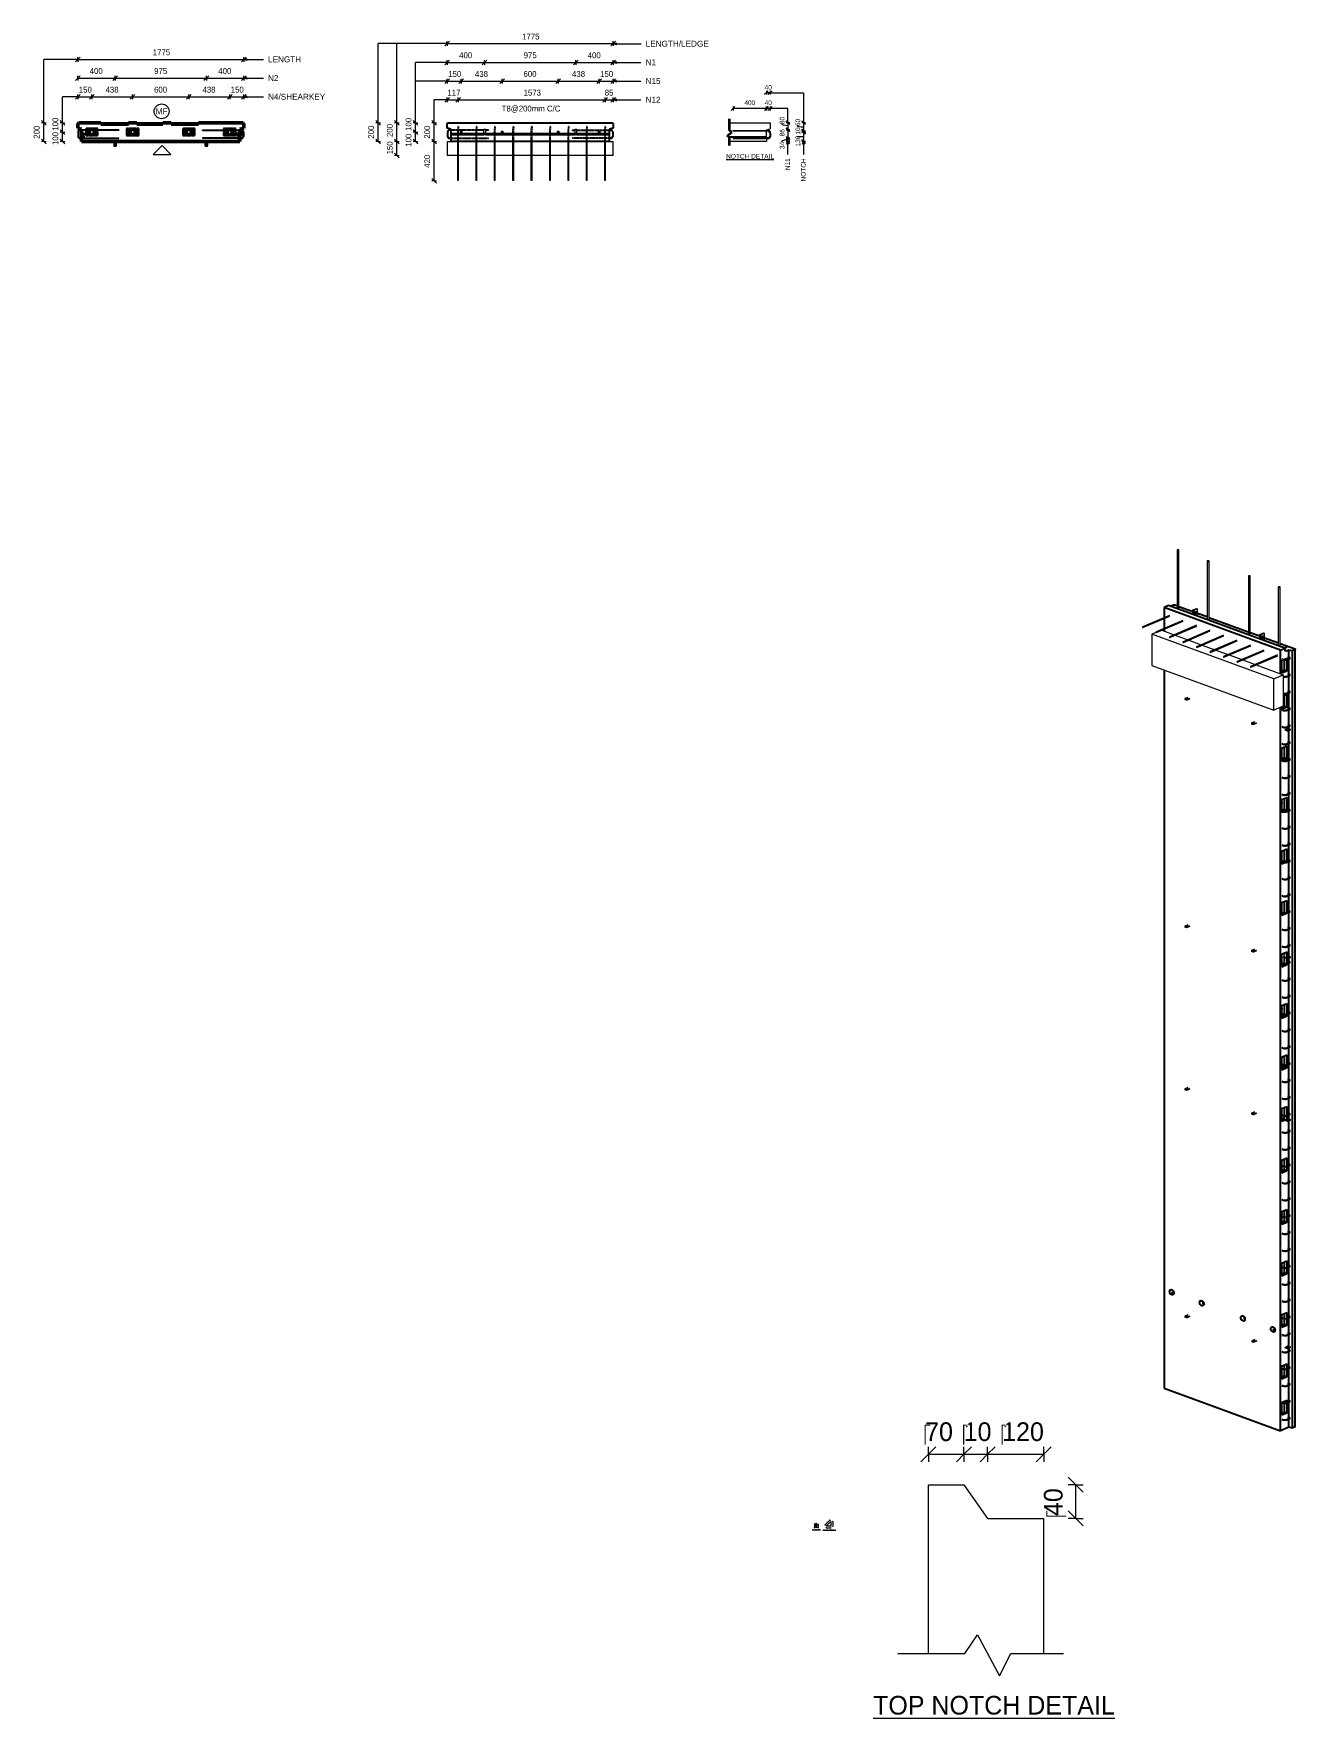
# Model space of a CAD drawing. Header units: millimetres. Extents: x -2972 to 10521, y 1067 to 19088.
import ezdxf

# ---------------------------------------------------------------- set-up
doc = ezdxf.new("R2010")
doc.units = ezdxf.units.MM
doc.linetypes.add('Dash', pattern=[6.36, 3.18, -3.18])
for name, color, linetype, lineweight in [('A-ANNO-DIMS', 211, 'Continuous', 9), ('A-ANNO-DIMS-2', 211, 'Continuous', 9), ('A-ANNO-DIMS-25', 211, 'Continuous', 9), ('A-ANNO-DIMS-3', 211, 'Continuous', 9), ('A-ANNO-DIMS-80', 211, 'Continuous', 9), ('A-DETL', 90, 'Continuous', 18), ('A-DETL-MBND', 5, 'Continuous', 18), ('A-DETL-THIN', 151, 'Continuous', 18), ('A-GENM', 13, 'Continuous', 18), ('A-WALL', 113, 'Continuous', 25), ('A-WALL-HDLN', 110, 'Dash', 25), ('G-ANNO-TEXT', 231, 'Continuous', 9), ('S-BEAM', 12, 'Continuous', 18), ('S-BEAM-HDLN', 1, 'Dash', 18), ('S-RBAR', 171, 'Continuous', 18)]:
    doc.layers.add(name, color=color, linetype=linetype, lineweight=lineweight)
doc.styles.add('Arial', font='arial.ttf', dxfattribs={"height": 62.5})
doc.styles.add('Arial_1', font='arial.ttf', dxfattribs={"height": 50})
doc.styles.add('Arial_2', font='arial.ttf', dxfattribs={"height": 5})
doc.styles.add('Arial_3', font='arial.ttf', dxfattribs={"height": 7.5})
doc.styles.add('Nirmala UI Semilight', font='NirmalaS.ttf', dxfattribs={"height": 62.5})
doc.styles.add('Nirmala UI Semilight_1', font='NirmalaS.ttf', dxfattribs={"height": 50})
doc.styles.add('Nirmala UI Semilight_2', font='NirmalaS.ttf', dxfattribs={"height": 5})
doc.styles.add('Nirmala UI Semilight_3', font='NirmalaS.ttf', dxfattribs={"height": 7.5})
doc.styles.add('Nirmala UI Semilight_4', font='NirmalaS.ttf', dxfattribs={"height": 200})
doc.styles.add('Nirmala UI Semilight_5', font='NirmalaS.ttf', dxfattribs={"height": 200})
doc.dimstyles.new('Arrow_Filled_-_2_5_NI_UI', dxfattribs={"dimscale": 304.8, "dimtxt": 65.460247, "dimasz": 0.164042, "dimexe": 0.082021, "dimexo": 0.0625, "dimgap": 0.082021, "dimtad": 1, "dimdec": 0, "dimzin": 0, "dimdsep": 46, "dimtxsty": 'Nirmala UI Semilight', "dimblk1": 'OBLIQUE', "dimblk2": 'OBLIQUE', "dimsah": 1, "dimcen": 0.09, "dimazin": 0, "dimtfac": 1, "dimtdec": 4, "dimtix": 1, "dimtmove": 0, "dimatfit": 3, "dimfxl": 0.082021, "dimfxlon": 1, "dimtvp": 1, "dimtolj": 1, "dimtzin": 0, "dimarcsym": 2})
doc.dimstyles.new('Arrow_Filled_-_2_5_NI_UI_1', dxfattribs={"dimscale": 304.8, "dimtxt": 65.460247, "dimasz": 0.164042, "dimexe": 0.082021, "dimexo": 0.0625, "dimgap": 0.082021, "dimtad": 1, "dimdec": 0, "dimzin": 0, "dimdsep": 46, "dimtxsty": 'Nirmala UI Semilight', "dimblk1": 'OBLIQUE', "dimblk2": 'OBLIQUE', "dimsah": 1, "dimcen": 0.09, "dimazin": 0, "dimtfac": 1, "dimtdec": 4, "dimtix": 1, "dimtmove": 2, "dimatfit": 3, "dimfxl": 0.082021, "dimfxlon": 1, "dimtvp": 1, "dimtolj": 1, "dimtzin": 0, "dimarcsym": 2})
doc.dimstyles.new('Arrow_Filled_-_2_5_NI_UI_2', dxfattribs={"dimscale": 304.8, "dimtxt": 5.23682, "dimasz": 0.013123, "dimexe": 0.006562, "dimexo": 0.0625, "dimgap": 0.006562, "dimtad": 1, "dimdec": 0, "dimzin": 0, "dimdsep": 46, "dimtxsty": 'Nirmala UI Semilight_2', "dimblk1": 'OBLIQUE', "dimblk2": 'OBLIQUE', "dimsah": 1, "dimcen": 0.09, "dimazin": 0, "dimtfac": 1, "dimtdec": 4, "dimtix": 1, "dimtmove": 0, "dimatfit": 3, "dimfxl": 0.006562, "dimfxlon": 1, "dimtvp": 1, "dimtolj": 1, "dimtzin": 0, "dimarcsym": 2})
doc.dimstyles.new('Arrow_Filled_-_2_5_NI_UI_3', dxfattribs={"dimscale": 304.8, "dimtxt": 7.85523, "dimasz": 0.019685, "dimexe": 0.009843, "dimexo": 0.0625, "dimgap": 0.009843, "dimtad": 1, "dimdec": 0, "dimzin": 0, "dimdsep": 46, "dimtxsty": 'Nirmala UI Semilight_3', "dimblk1": 'OBLIQUE', "dimblk2": 'OBLIQUE', "dimsah": 1, "dimcen": 0.09, "dimazin": 0, "dimtfac": 1, "dimtdec": 4, "dimtix": 1, "dimtmove": 0, "dimatfit": 3, "dimfxl": 0.009843, "dimfxlon": 1, "dimtvp": 1, "dimtolj": 1, "dimtzin": 0, "dimarcsym": 2})
doc.dimstyles.new('Arrow_Filled_-_2_5_NI_UI_4', dxfattribs={"dimscale": 304.8, "dimtxt": 209.472789, "dimasz": 0.524934, "dimexe": 0.262467, "dimexo": 0.0625, "dimgap": 0.262467, "dimtad": 1, "dimdec": 0, "dimzin": 0, "dimdsep": 46, "dimtxsty": 'Nirmala UI Semilight_4', "dimblk1": 'OBLIQUE', "dimblk2": 'OBLIQUE', "dimsah": 1, "dimcen": 0.09, "dimazin": 0, "dimtfac": 1, "dimtdec": 4, "dimtix": 1, "dimtmove": 2, "dimatfit": 3, "dimfxl": 0.262467, "dimfxlon": 1, "dimtvp": 1, "dimtolj": 1, "dimtzin": 0, "dimarcsym": 2})
doc.dimstyles.new('Arrow_Filled_-_2_5_NI_UI_5', dxfattribs={"dimscale": 304.8, "dimtxt": 209.472789, "dimasz": 0.524934, "dimexe": 0.262467, "dimexo": 0.0625, "dimgap": 0.262467, "dimtad": 1, "dimdec": 0, "dimzin": 0, "dimdsep": 46, "dimtxsty": 'Nirmala UI Semilight_4', "dimblk1": 'OBLIQUE', "dimblk2": 'OBLIQUE', "dimsah": 1, "dimcen": 0.09, "dimazin": 0, "dimtfac": 1, "dimtdec": 4, "dimtix": 1, "dimtmove": 0, "dimatfit": 3, "dimfxl": 0.262467, "dimfxlon": 1, "dimtvp": 1, "dimtolj": 1, "dimtzin": 0, "dimarcsym": 2})

msp = doc.modelspace()

# ---------------------------------------------------------------- texts
at = {"layer": 'G-ANNO-TEXT', "color": 7, "attachment_point": 1}
for s, insert, char_height, width, style in [('LENGTH/LEDGE', (3573, 19011.7), 62.5, 815.717, 'Arial'), ('LENGTH', (-465.9, 18844.5), 62.5, 428.903, 'Arial'), ('N1', (3571.8, 18812.2), 62.5, 134.283, 'Arial'), ('N2', (-465.9, 18644.7), 62.5, 134.283, 'Arial'), ('N15', (3571.8, 18612.2), 62.5, 192.405, 'Arial'), ('N4/SHEARKEY', (-465.9, 18444.5), 62.5, 737.552, 'Arial'), ('N12', (3571.8, 18412.2), 62.5, 192.405, 'Arial'), ('40', (4845.6, 18538), 50, 91.392, 'Nirmala UI Semilight_1'), ('MF', (-1667, 18287.9), 62.5, 150.316, 'Arial'), ('400', (4629.1, 18374.4), 50, 136.287, 'Nirmala UI Semilight_1'), ('40', (4845.6, 18374.4), 50, 91.392, 'Nirmala UI Semilight_1'), ('\\LNOTCH DETAIL', (4433.3, 17801.3), 50, 622.11, 'Arial_1'), ('\\LTYPICAL GROOVE DETAIL', (5354.9, 3090.7), 5, 106.785, 'Arial_2'), ('\\LTYPICAL CHAMFER DETAIL', (5468.5, 3087.5), 7.5, 166.911, 'Arial_3'), ('\\LTOP NOTCH DETAIL', (6005.4, 1307.2), 200, 2975.864, 'Nirmala UI Semilight_5')]:
    msp.add_mtext(s, dxfattribs=dict(at, insert=insert, char_height=char_height, width=width, style=style))
at = {"layer": 'G-ANNO-TEXT', "color": 7, "char_height": 50, "attachment_point": 1, "rotation": 90}
for s, insert, width, style in [('80', (5007.2, 18120.9), 89.789, 'Nirmala UI Semilight_1'), ('86', (5007.2, 17989.8), 89.789, 'Nirmala UI Semilight_1'), ('60', (5175.5, 18100.5), 89.789, 'Nirmala UI Semilight_1'), ('10', (5175.5, 18008.1), 76.962, 'Nirmala UI Semilight_1'), ('34', (5007.2, 17854.6), 91.392, 'Nirmala UI Semilight_1'), ('130', (5175.5, 17881.7), 121.856, 'Nirmala UI Semilight_1'), ('N11', (5066.4, 17627.6), 153.924, 'Arial_1'), ('NOTCH', (5234.8, 17506), 301.435, 'Arial_1')]:
    msp.add_mtext(s, dxfattribs=dict(at, insert=insert, width=width, style=style))

# ---------------------------------------------------------------- blocks, each defined once
blk = doc.blocks.new('RR spread anchor face based - RR-SA-2_5-150-1726819-Elevation Top')
at = {"layer": 'A-GENM'}
for p, q in [((-2116, 17935), (-2116, 17890)), ((-2116, 17890), (-2114, 17885)), ((-2114, 17885), (-2089, 17885)), ((-2108, 17901), (-2108, 17907)), ((-2094, 17907), (-2094, 17901)), ((-2089, 17885), (-2086, 17890)), ((-2086, 17890), (-2086, 17935))]:
    blk.add_line(p, q, dxfattribs=at)
for centre, start, end in [((-2101, 17907), 0, 180), ((-2101, 17901), 180, 0)]:
    blk.add_arc(centre, 7, start, end, dxfattribs=at)
blk = doc.blocks.new('RR spread anchor face based - RR-SA-4_0-320-1726835-Elevation Top')
at = {"layer": 'A-GENM'}
for p, q in [((-848, 18045), (-904, 18045)), ((-738, 18045), (-766, 18045)), ((-752, 18034), (-748, 18034)), ((-726, 18043), (-728, 18044)), ((-726, 18036), (-726, 18043)), ((-766, 18005), (-734, 18005)), ((-748, 18016), (-752, 18016))]:
    blk.add_line(p, q, dxfattribs=at)
for centre, start, end in [((-752, 18025), 90, 270), ((-748, 18025), 270, 90)]:
    blk.add_arc(centre, 9, start, end, dxfattribs=at)
blk = doc.blocks.new('RR spread anchor face based - RR-SA-7_5-260-1726841-Elevation Top Copy 1')
at = {"layer": 'A-GENM'}
for p, q in [((-2109, 18063), (-2109, 18066)), ((-2109, 18066), (-2093, 18066)), ((-2109, 18008), (-2109, 18063)), ((-2109, 18063), (-2093, 18063)), ((-2093, 18066), (-2093, 18063)), ((-2093, 18063), (-2093, 18008)), ((-2109, 18006), (-2109, 18008)), ((-2109, 18008), (-2093, 18008)), ((-2093, 18006), (-2109, 18006)), ((-2093, 18008), (-2093, 18006))]:
    blk.add_line(p, q, dxfattribs=at)
blk = doc.blocks.new('Rebar Bar - Part 2980172403-431004-3D Ortho')
at = {"layer": 'S-RBAR'}
blk.add_line((11224, 5338), (11224, 5362), dxfattribs=at)
blk = doc.blocks.new('Rebar Bar - Part 2980172403-V1-3D Ortho')
at = {"layer": 'S-RBAR'}
for p, q in [((10780, 5528), (10780, 5498)), ((10790, 5490), (10790, 5511))]:
    blk.add_line(p, q, dxfattribs=at)
blk = doc.blocks.new('Rebar Bar - Part 2031897438-431004-3D Ortho')
at = {"layer": 'S-RBAR'}
for p, q in [((10471, 5617), (10448, 5626)), ((10449, 5617), (10471, 5609))]:
    blk.add_line(p, q, dxfattribs=at)
blk = doc.blocks.new('Rebar Bar - Part 776176355-431004-3D Ortho')
at = {"layer": 'S-RBAR'}
blk.add_polyline3d([(11637, 10856, 0), (11636, 10856, 0), (11635, 10856, 0), (11634, 10855, 0), (11633, 10855, 0)], dxfattribs=at)
blk = doc.blocks.new('Rebar Bar - Part 776176355-V2-3D Ortho')
at = {"layer": 'S-RBAR'}
blk.add_line((11637, 8029), (11636, 8029), dxfattribs=at)
blk = doc.blocks.new('Rebar Bar - Part 2031897438-V3-3D Ortho')
at = {"layer": 'S-RBAR'}
for p, q in [((11554, 5220), (11531, 5229)), ((11532, 5220), (11554, 5212))]:
    blk.add_line(p, q, dxfattribs=at)
blk = doc.blocks.new('RR spread anchor face based - RR-SA-2_5-150-1726819-3D Ortho')
at = {"layer": 'A-GENM'}
for p, q in [((10591, 11975), (10590, 11973)), ((10590, 11973), (10608, 11966)), ((10590, 11973), (10590, 11964)), ((10608, 11957), (10590, 11964)), ((10622, 11988), (10591, 11975)), ((10604, 11976), (10609, 11978)), ((10608, 11966), (10614, 11967)), ((10608, 11966), (10608, 11957)), ((10614, 11958), (10608, 11957)), ((10614, 11967), (10644, 11980)), ((10644, 11971), (10614, 11958)), ((10614, 11967), (10614, 11958)), ((10619, 11974), (10615, 11972))]:
    blk.add_line(p, q, dxfattribs=at)
for points in [[(10603, 11975, 0), (10603, 11976, 0), (10604, 11976, 0)], [(10615, 11972, 0), (10613, 11972, 0), (10612, 11972, 0), (10610, 11972, 0), (10608, 11972, 0), (10606, 11972, 0), (10605, 11972, 0), (10604, 11973, 0), (10603, 11974, 0), (10603, 11974, 0)], [(10609, 11978, 0), (10610, 11978, 0), (10612, 11979, 0), (10613, 11979, 0), (10615, 11979, 0), (10617, 11979, 0), (10618, 11978, 0), (10620, 11978, 0), (10620, 11977, 0), (10621, 11976, 0), (10621, 11975, 0), (10620, 11975, 0), (10619, 11974, 0)]]:
    blk.add_polyline3d(points, dxfattribs=at)
blk = doc.blocks.new('RR spread anchor face based - RR-SA-2_5-150-V4-3D Ortho')
at = {"layer": 'A-GENM'}
for p, q in [((11304, 11714), (11302, 11712)), ((11334, 11727), (11304, 11714)), ((11317, 11715), (11321, 11717)), ((11326, 11706), (11356, 11719)), ((11331, 11713), (11327, 11712)), ((11302, 11712), (11321, 11706)), ((11302, 11712), (11302, 11703)), ((11321, 11696), (11302, 11703)), ((11321, 11706), (11326, 11706)), ((11321, 11706), (11321, 11696)), ((11326, 11697), (11321, 11696)), ((11356, 11710), (11326, 11697)), ((11326, 11706), (11326, 11697))]:
    blk.add_line(p, q, dxfattribs=at)
for points in [[(11315, 11714, 0), (11316, 11715, 0), (11317, 11715, 0)], [(11327, 11712, 0), (11326, 11711, 0), (11324, 11711, 0), (11322, 11711, 0), (11320, 11711, 0), (11319, 11711, 0), (11317, 11711, 0), (11316, 11712, 0), (11315, 11713, 0), (11315, 11713, 0)], [(11321, 11717, 0), (11322, 11718, 0), (11324, 11718, 0), (11326, 11718, 0), (11327, 11718, 0), (11329, 11718, 0), (11331, 11717, 0), (11332, 11717, 0), (11333, 11716, 0), (11333, 11715, 0), (11333, 11715, 0), (11332, 11714, 0), (11331, 11713, 0)]]:
    blk.add_polyline3d(points, dxfattribs=at)
blk = doc.blocks.new('Rebar Bar - Part 3166313199-431004-3D Ortho')
at = {"layer": 'S-RBAR'}
for p, q in [((11687, 12416), (11705, 12410)), ((11708, 12417), (11690, 12424))]:
    blk.add_line(p, q, dxfattribs=at)
blk = doc.blocks.new('Rebar Bar - Part 2227165887-431004-3D Ortho')
at = {"layer": 'S-RBAR'}
for points in [[(11709, 12407, 0), (11709, 12407, 0), (11709, 12407, 0), (11709, 12408, 0), (11709, 12408, 0), (11709, 12408, 0), (11709, 12408, 0), (11708, 12408, 0), (11708, 12408, 0), (11708, 12408, 0), (11708, 12409, 0), (11707, 12409, 0), (11707, 12409, 0), (11707, 12409, 0), (11706, 12409, 0), (11706, 12409, 0), (11705, 12410, 0), (11705, 12410, 0)], [(11709, 12408, 0), (11709, 12408, 0), (11709, 12408, 0), (11709, 12408, 0), (11709, 12408, 0), (11709, 12408, 0), (11709, 12407, 0), (11708, 12407, 0), (11708, 12407, 0), (11708, 12407, 0), (11708, 12407, 0), (11707, 12407, 0), (11707, 12406, 0), (11707, 12406, 0), (11706, 12406, 0), (11706, 12406, 0)], [(11709, 12399, 0), (11710, 12399, 0), (11710, 12399, 0), (11711, 12399, 0), (11712, 12400, 0), (11712, 12400, 0), (11713, 12401, 0), (11713, 12401, 0), (11714, 12401, 0), (11714, 12402, 0), (11715, 12402, 0), (11715, 12403, 0), (11716, 12403, 0), (11716, 12404, 0), (11716, 12404, 0), (11716, 12405, 0), (11717, 12406, 0), (11717, 12406, 0), (11717, 12407, 0), (11717, 12408, 0), (11717, 12409, 0), (11717, 12409, 0), (11717, 12410, 0), (11716, 12411, 0), (11716, 12411, 0), (11716, 12412, 0), (11715, 12412, 0), (11715, 12413, 0), (11714, 12413, 0), (11714, 12414, 0), (11713, 12414, 0), (11713, 12415, 0), (11712, 12415, 0), (11712, 12415, 0), (11711, 12416, 0), (11711, 12416, 0), (11710, 12416, 0), (11709, 12417, 0), (11709, 12417, 0), (11708, 12417, 0), (11708, 12417, 0)]]:
    blk.add_polyline3d(points, dxfattribs=at)
blk = doc.blocks.new('Rebar Bar - Part 981547073-431004-3D Ortho')
at = {"layer": 'S-RBAR'}
for p, q in [((11706, 12406), (11675, 12393)), ((11678, 12385), (11709, 12399))]:
    blk.add_line(p, q, dxfattribs=at)
blk = doc.blocks.new('Rebar Bar - Part 2227165887-V5-3D Ortho')
at = {"layer": 'S-RBAR'}
for points in [[(11678, 12385, 0), (11677, 12385, 0), (11677, 12385, 0), (11676, 12384, 0), (11675, 12384, 0), (11674, 12384, 0), (11674, 12384, 0), (11673, 12384, 0), (11672, 12383, 0), (11671, 12383, 0), (11671, 12383, 0), (11670, 12383, 0), (11669, 12383, 0), (11668, 12383, 0), (11667, 12383, 0), (11667, 12383, 0), (11666, 12382, 0), (11665, 12382, 0), (11664, 12382, 0), (11663, 12382, 0), (11662, 12382, 0), (11661, 12382, 0), (11661, 12382, 0), (11660, 12382, 0), (11659, 12382, 0), (11658, 12382, 0), (11657, 12383, 0), (11656, 12383, 0), (11655, 12383, 0), (11655, 12383, 0), (11654, 12383, 0), (11653, 12383, 0), (11652, 12383, 0), (11651, 12383, 0), (11651, 12384, 0), (11650, 12384, 0), (11649, 12384, 0), (11648, 12384, 0), (11648, 12384, 0), (11647, 12385, 0), (11647, 12385, 0)], [(11675, 12393, 0), (11674, 12392, 0), (11674, 12392, 0), (11673, 12392, 0), (11673, 12392, 0), (11672, 12392, 0), (11672, 12392, 0), (11671, 12391, 0), (11671, 12391, 0), (11670, 12391, 0), (11669, 12391, 0), (11669, 12391, 0), (11668, 12391, 0), (11667, 12391, 0), (11666, 12391, 0), (11666, 12391, 0), (11665, 12390, 0), (11664, 12390, 0), (11664, 12390, 0), (11663, 12390, 0), (11662, 12390, 0), (11661, 12390, 0), (11661, 12390, 0), (11660, 12390, 0), (11659, 12390, 0), (11658, 12390, 0), (11658, 12390, 0), (11657, 12391, 0), (11656, 12391, 0), (11656, 12391, 0), (11655, 12391, 0), (11654, 12391, 0), (11654, 12391, 0), (11653, 12391, 0), (11652, 12391, 0), (11652, 12391, 0), (11651, 12392, 0), (11651, 12392, 0), (11650, 12392, 0), (11650, 12392, 0), (11649, 12392, 0)]]:
    blk.add_polyline3d(points, dxfattribs=at)
blk = doc.blocks.new('Rebar Bar - Part 3131074535-431004-3D Ortho')
at = {"layer": 'S-RBAR'}
for p, q in [((11629, 12391), (11647, 12385)), ((11649, 12392), (11632, 12399))]:
    blk.add_line(p, q, dxfattribs=at)
blk = doc.blocks.new('Rebar Bar - Part 3131074535-V6-3D Ortho')
at = {"layer": 'S-RBAR'}
for p, q in [((11649, 12212), (11643, 12214)), ((11643, 12205), (11647, 12204))]:
    blk.add_line(p, q, dxfattribs=at)
blk = doc.blocks.new('Rebar Bar - Part 3131074535-V7-3D Ortho')
at = {"layer": 'S-RBAR'}
for p, q in [((11649, 11308), (11627, 11316)), ((11629, 11307), (11647, 11301))]:
    blk.add_line(p, q, dxfattribs=at)
blk = doc.blocks.new('Rebar Bar - Part 3131074535-V8-3D Ortho')
at = {"layer": 'S-RBAR'}
for p, q in [((11649, 10766), (11627, 10774)), ((11627, 10766), (11647, 10759))]:
    blk.add_line(p, q, dxfattribs=at)
blk = doc.blocks.new('Rebar Bar - Part 3131074535-V9-3D Ortho')
at = {"layer": 'S-RBAR'}
for p, q in [((11649, 10224), (11627, 10232)), ((11627, 10224), (11647, 10217))]:
    blk.add_line(p, q, dxfattribs=at)
blk = doc.blocks.new('Rebar Bar - Part 2227165887-V10-3D Ortho')
at = {"layer": 'S-RBAR'}
for points in [[(11707, 10060, 0), (11707, 10060, 0), (11706, 10060, 0), (11706, 10061, 0), (11705, 10061, 0), (11705, 10061, 0)], [(11709, 10059, 0), (11709, 10059, 0), (11709, 10059, 0), (11709, 10059, 0), (11709, 10059, 0), (11709, 10059, 0), (11709, 10059, 0), (11708, 10058, 0), (11708, 10058, 0), (11708, 10058, 0), (11708, 10058, 0), (11707, 10058, 0), (11707, 10058, 0), (11707, 10057, 0), (11706, 10057, 0), (11706, 10057, 0)], [(11709, 10059, 0), (11709, 10059, 0), (11709, 10059, 0), (11709, 10059, 0), (11709, 10059, 0), (11709, 10059, 0), (11709, 10059, 0), (11708, 10059, 0), (11708, 10059, 0), (11708, 10060, 0), (11708, 10060, 0), (11707, 10060, 0), (11707, 10060, 0)], [(11709, 10050, 0), (11710, 10050, 0), (11710, 10050, 0), (11711, 10051, 0), (11712, 10051, 0), (11712, 10051, 0), (11713, 10052, 0), (11713, 10052, 0), (11714, 10053, 0), (11714, 10053, 0), (11715, 10053, 0), (11715, 10054, 0), (11716, 10054, 0), (11716, 10055, 0), (11716, 10056, 0), (11716, 10056, 0), (11717, 10057, 0), (11717, 10058, 0), (11717, 10058, 0), (11717, 10059, 0), (11717, 10060, 0), (11717, 10060, 0), (11717, 10061, 0), (11716, 10062, 0), (11716, 10062, 0), (11716, 10063, 0), (11715, 10064, 0), (11715, 10064, 0), (11714, 10065, 0), (11714, 10065, 0), (11713, 10065, 0), (11713, 10066, 0), (11712, 10066, 0), (11712, 10067, 0), (11711, 10067, 0), (11711, 10067, 0), (11710, 10067, 0), (11709, 10068, 0), (11709, 10068, 0), (11708, 10068, 0), (11708, 10068, 0)]]:
    blk.add_polyline3d(points, dxfattribs=at)
blk = doc.blocks.new('Rebar Bar - Part 3131074535-V11-3D Ortho')
at = {"layer": 'S-RBAR'}
for p, q in [((11629, 9320), (11647, 9313)), ((11649, 9321), (11632, 9327))]:
    blk.add_line(p, q, dxfattribs=at)
blk = doc.blocks.new('Rebar Bar - Part 2227165887-V12-3D Ortho')
at = {"layer": 'S-RBAR'}
for points in [[(11709, 6987, 0), (11709, 6987, 0), (11709, 6987, 0), (11709, 6987, 0), (11709, 6987, 0), (11709, 6987, 0), (11709, 6988, 0), (11708, 6988, 0), (11708, 6988, 0), (11708, 6988, 0), (11708, 6988, 0), (11707, 6988, 0), (11707, 6989, 0), (11707, 6989, 0), (11706, 6989, 0), (11706, 6989, 0), (11705, 6989, 0), (11705, 6989, 0)], [(11709, 6988, 0), (11709, 6988, 0), (11709, 6987, 0), (11709, 6987, 0), (11709, 6987, 0), (11709, 6987, 0), (11709, 6987, 0), (11708, 6987, 0), (11708, 6987, 0), (11708, 6987, 0), (11708, 6986, 0), (11707, 6986, 0), (11707, 6986, 0), (11707, 6986, 0), (11706, 6986, 0), (11706, 6986, 0)], [(11709, 6996, 0), (11709, 6997, 0), (11708, 6997, 0), (11708, 6997, 0)], [(11709, 6978, 0), (11710, 6978, 0), (11710, 6979, 0), (11711, 6979, 0), (11712, 6979, 0), (11712, 6980, 0), (11713, 6980, 0), (11713, 6981, 0), (11714, 6981, 0), (11714, 6981, 0), (11715, 6982, 0), (11715, 6982, 0), (11716, 6983, 0), (11716, 6983, 0), (11716, 6984, 0), (11716, 6985, 0), (11717, 6985, 0), (11717, 6986, 0), (11717, 6987, 0), (11717, 6988, 0), (11717, 6988, 0), (11717, 6989, 0), (11717, 6990, 0), (11716, 6990, 0), (11716, 6991, 0), (11716, 6991, 0), (11715, 6992, 0), (11715, 6992, 0), (11714, 6993, 0), (11714, 6993, 0), (11713, 6994, 0), (11713, 6994, 0), (11712, 6995, 0), (11712, 6995, 0), (11711, 6995, 0), (11711, 6996, 0), (11710, 6996, 0), (11709, 6996, 0)]]:
    blk.add_polyline3d(points, dxfattribs=at)
blk = doc.blocks.new('Rebar Bar - Part 3131074535-V13-3D Ortho')
at = {"layer": 'S-RBAR'}
for p, q in [((11627, 4442), (11647, 4435)), ((11649, 4442), (11632, 4449))]:
    blk.add_line(p, q, dxfattribs=at)
blk = doc.blocks.new('Rebar Bar - Part 3145980499-431004-3D Ortho')
at = {"layer": 'S-RBAR'}
for p, q in [((10829, 13446), (10829, 12818)), ((10849, 12811), (10849, 13446))]:
    blk.add_line(p, q, dxfattribs=at)
for points in [[(10831, 13449, 0), (10830, 13448, 0), (10829, 13447, 0), (10829, 13446, 0), (10829, 13445, 0), (10830, 13444, 0), (10832, 13443, 0), (10834, 13442, 0), (10836, 13442, 0), (10839, 13442, 0), (10842, 13442, 0), (10844, 13443, 0), (10846, 13443, 0)], [(10846, 13443, 0), (10847, 13444, 0), (10848, 13445, 0), (10849, 13446, 0), (10848, 13447, 0), (10847, 13448, 0), (10845, 13449, 0), (10843, 13449, 0), (10841, 13450, 0), (10838, 13450, 0), (10836, 13450, 0), (10833, 13449, 0), (10831, 13449, 0)]]:
    blk.add_polyline3d(points, dxfattribs=at)
blk = doc.blocks.new('RR spread anchor face based - RR-SA-4_0-320-1726835-3D Ortho')
at = {"layer": 'A-GENM'}
for p, q in [((11661, 11647), (11687, 11637)), ((11687, 11626), (11661, 11636)), ((11681, 11645), (11678, 11646)), ((11687, 11637), (11692, 11637)), ((11687, 11626), (11687, 11637)), ((11692, 11626), (11687, 11626)), ((11714, 11649), (11688, 11658)), ((11691, 11651), (11693, 11650)), ((11692, 11637), (11716, 11647)), ((11692, 11637), (11692, 11626)), ((11716, 11636), (11692, 11626)), ((11716, 11647), (11714, 11649)), ((11716, 11647), (11716, 11636))]:
    blk.add_line(p, q, dxfattribs=at)
for points in [[(11678, 11646, 0), (11677, 11647, 0), (11676, 11648, 0), (11675, 11649, 0)], [(11676, 11650, 0), (11676, 11650, 0), (11678, 11651, 0), (11680, 11652, 0), (11682, 11652, 0), (11684, 11652, 0), (11686, 11652, 0), (11689, 11652, 0), (11691, 11651, 0)], [(11693, 11650, 0), (11695, 11650, 0), (11696, 11649, 0), (11696, 11648, 0), (11696, 11647, 0), (11695, 11646, 0), (11694, 11645, 0), (11692, 11645, 0), (11690, 11644, 0), (11688, 11644, 0), (11685, 11644, 0), (11683, 11645, 0), (11681, 11645, 0)]]:
    blk.add_polyline3d(points, dxfattribs=at)
blk = doc.blocks.new('RR spread anchor face based - RR-SA-4_0-320-V14-3D Ortho')
at = {"layer": 'A-GENM'}
for p, q in [((11642, 9220), (11687, 9204)), ((11687, 9193), (11642, 9209)), ((11681, 9212), (11678, 9213)), ((11687, 9204), (11692, 9203)), ((11687, 9193), (11687, 9204)), ((11692, 9192), (11687, 9193)), ((11714, 9216), (11688, 9225)), ((11691, 9218), (11693, 9217)), ((11692, 9203), (11716, 9214)), ((11716, 9203), (11692, 9192)), ((11692, 9203), (11692, 9192)), ((11716, 9214), (11714, 9216)), ((11716, 9214), (11716, 9203))]:
    blk.add_line(p, q, dxfattribs=at)
for points in [[(11678, 9213, 0), (11677, 9214, 0), (11676, 9215, 0), (11675, 9215, 0)], [(11676, 9216, 0), (11676, 9217, 0), (11678, 9218, 0), (11680, 9219, 0), (11682, 9219, 0), (11684, 9219, 0), (11686, 9219, 0), (11689, 9219, 0), (11691, 9218, 0)], [(11693, 9217, 0), (11695, 9216, 0), (11696, 9216, 0), (11696, 9215, 0), (11696, 9214, 0), (11695, 9213, 0), (11694, 9212, 0), (11692, 9211, 0), (11690, 9211, 0), (11688, 9211, 0), (11685, 9211, 0), (11683, 9211, 0), (11681, 9212, 0)]]:
    blk.add_polyline3d(points, dxfattribs=at)
blk = doc.blocks.new('RR spread anchor face based - RR-SA-4_0-320-V15-3D Ortho')
at = {"layer": 'A-GENM'}
for p, q in [((11645, 7479), (11687, 7464)), ((11687, 7453), (11661, 7462)), ((11681, 7472), (11678, 7473)), ((11687, 7464), (11692, 7463)), ((11687, 7453), (11687, 7464)), ((11692, 7452), (11687, 7453)), ((11714, 7476), (11688, 7485)), ((11691, 7478), (11693, 7477)), ((11692, 7463), (11716, 7474)), ((11716, 7463), (11692, 7452)), ((11692, 7463), (11692, 7452)), ((11716, 7474), (11714, 7476)), ((11716, 7474), (11716, 7463))]:
    blk.add_line(p, q, dxfattribs=at)
for points in [[(11678, 7473, 0), (11677, 7474, 0), (11676, 7475, 0), (11675, 7475, 0)], [(11676, 7476, 0), (11676, 7477, 0), (11678, 7478, 0), (11680, 7479, 0), (11682, 7479, 0), (11684, 7479, 0), (11686, 7479, 0), (11689, 7479, 0), (11691, 7478, 0)], [(11693, 7477, 0), (11695, 7476, 0), (11696, 7476, 0), (11696, 7475, 0), (11696, 7474, 0), (11695, 7473, 0), (11694, 7472, 0), (11692, 7472, 0), (11690, 7471, 0), (11688, 7471, 0), (11685, 7471, 0), (11683, 7471, 0), (11681, 7472, 0)]]:
    blk.add_polyline3d(points, dxfattribs=at)
blk = doc.blocks.new('Rebar Bar - Part 4227397849-431004-3D Ortho')
at = {"layer": 'S-RBAR'}
for p, q in [((11664, 12526), (11664, 12515)), ((11680, 12515), (11680, 12526))]:
    blk.add_line(p, q, dxfattribs=at)
for points in [[(11666, 12528, 0), (11665, 12527, 0), (11664, 12527, 0), (11664, 12526, 0), (11665, 12525, 0), (11665, 12524, 0), (11667, 12524, 0), (11669, 12523, 0), (11670, 12523, 0), (11673, 12523, 0), (11675, 12523, 0), (11677, 12523, 0), (11678, 12524, 0)], [(11678, 12524, 0), (11679, 12524, 0), (11680, 12525, 0), (11680, 12526, 0), (11680, 12527, 0), (11679, 12528, 0), (11678, 12528, 0), (11676, 12529, 0), (11674, 12529, 0), (11672, 12529, 0), (11670, 12529, 0), (11668, 12529, 0), (11666, 12528, 0)]]:
    blk.add_polyline3d(points, dxfattribs=at)
blk = doc.blocks.new('Rebar Bar - Part 3574095713-431004-3D Ortho')
at = {"layer": 'S-RBAR'}
for p, q in [((10425, 12865), (10139, 12742)), ((10142, 12734), (10429, 12857))]:
    blk.add_line(p, q, dxfattribs=at)
for points in [[(10143, 12737, 0), (10143, 12738, 0), (10143, 12739, 0), (10142, 12740, 0), (10142, 12741, 0), (10141, 12741, 0), (10140, 12742, 0), (10139, 12742, 0), (10139, 12742, 0), (10138, 12741, 0), (10138, 12741, 0), (10137, 12740, 0), (10137, 12739, 0)], [(10137, 12739, 0), (10137, 12738, 0), (10138, 12737, 0), (10138, 12736, 0), (10139, 12735, 0), (10139, 12735, 0), (10140, 12734, 0), (10141, 12734, 0), (10142, 12734, 0), (10142, 12735, 0), (10143, 12735, 0), (10143, 12736, 0), (10143, 12737, 0)]]:
    blk.add_polyline3d(points, dxfattribs=at)
blk = doc.blocks.new('Rebar Bar - Part 259210708-431004-3D Ortho')
at = {"layer": 'S-RBAR'}
for p, q in [((11590, 13167), (11590, 12539)), ((11610, 12532), (11610, 13167))]:
    blk.add_line(p, q, dxfattribs=at)
for points in [[(11593, 13170, 0), (11592, 13169, 0), (11591, 13168, 0), (11590, 13167, 0), (11591, 13166, 0), (11592, 13165, 0), (11594, 13164, 0), (11596, 13163, 0), (11598, 13163, 0), (11601, 13163, 0), (11603, 13163, 0), (11606, 13164, 0), (11608, 13164, 0)], [(11608, 13164, 0), (11609, 13165, 0), (11610, 13166, 0), (11610, 13167, 0), (11610, 13168, 0), (11609, 13169, 0), (11607, 13170, 0), (11605, 13170, 0), (11603, 13171, 0), (11600, 13171, 0), (11597, 13171, 0), (11595, 13170, 0), (11593, 13170, 0)]]:
    blk.add_polyline3d(points, dxfattribs=at)
blk = doc.blocks.new('RR spread anchor face based - RR-SA-7_5-260-1726841-3D Ortho')
at = {"layer": 'A-GENM'}
for p, q in [((10675, 12917), (10676, 12923)), ((10675, 12875), (10675, 12917)), ((10687, 12913), (10675, 12917)), ((10676, 12923), (10714, 12939)), ((10676, 12923), (10688, 12918)), ((10688, 12918), (10687, 12913)), ((10687, 12913), (10687, 12870)), ((10726, 12934), (10688, 12918)), ((10698, 12888), (10698, 12892)), ((10704, 12904), (10704, 12905)), ((10704, 12900), (10704, 12904)), ((10714, 12939), (10726, 12934)), ((10716, 12899), (10716, 12896)), ((10727, 12931), (10726, 12934)), ((10727, 12855), (10727, 12931))]:
    blk.add_line(p, q, dxfattribs=at)
for points in [[(10698, 12892, 0), (10698, 12895, 0), (10699, 12898, 0), (10701, 12901, 0), (10702, 12904, 0), (10705, 12906, 0), (10707, 12908, 0), (10709, 12908, 0), (10711, 12908, 0)], [(10698, 12886, 0), (10700, 12888, 0), (10701, 12891, 0), (10703, 12894, 0), (10704, 12897, 0), (10704, 12900, 0)], [(10716, 12896, 0), (10715, 12893, 0), (10715, 12889, 0), (10713, 12886, 0), (10711, 12884, 0), (10709, 12881, 0), (10707, 12880, 0), (10705, 12879, 0), (10702, 12880, 0), (10701, 12881, 0), (10699, 12883, 0), (10698, 12885, 0), (10698, 12888, 0)], [(10713, 12907, 0), (10715, 12905, 0), (10715, 12902, 0), (10716, 12899, 0)]]:
    blk.add_polyline3d(points, dxfattribs=at)
blk = doc.blocks.new('Rebar Bar - Part 684895503-431004-3D Ortho')
at = {"layer": 'S-RBAR'}
for points in [[(11653, 11973, 0), (11654, 11973, 0), (11656, 11974, 0), (11657, 11974, 0), (11658, 11975, 0), (11659, 11975, 0)], [(11657, 11964, 0), (11658, 11964, 0), (11659, 11964, 0), (11659, 11965, 0), (11660, 11965, 0), (11661, 11965, 0), (11661, 11965, 0), (11662, 11965, 0), (11663, 11965, 0), (11663, 11965, 0), (11664, 11965, 0), (11664, 11965, 0)]]:
    blk.add_polyline3d(points, dxfattribs=at)
blk = doc.blocks.new('Rebar Bar - Part 302060929-431004-3D Ortho')
at = {"layer": 'S-RBAR'}
blk.add_line((11643, 11958), (11656, 11963), dxfattribs=at)
blk = doc.blocks.new('DIMBLOCK1-Elevation Top')
at = {"layer": 'A-ANNO-DIMS-25'}
for p, q in [((-2501, 18413), (-2526, 18388)), ((-2501, 18413), (-2476, 18438)), ((-2501, 18413), (-2501, 18438)), ((-2501, 18413), (-2351, 18413)), ((-2501, 18413), (-2501, 18388)), ((-2351, 18413), (-2376, 18388)), ((-2351, 18413), (-2326, 18438)), ((-2351, 18413), (-2351, 18438)), ((-2351, 18413), (-2351, 18388))]:
    blk.add_line(p, q, dxfattribs=at)
at = {"layer": 'A-ANNO-DIMS-25', "color": 0, "insert": (-2490, 18520), "char_height": 62.5, "width": 154.25, "attachment_point": 1, "line_spacing_factor": 1.142579, "style": 'Nirmala UI Semilight'}
blk.add_mtext('150', dxfattribs=at)
blk = doc.blocks.new('_Oblique')
at = {"color": 0, "linetype": 'ByBlock', "lineweight": -2}
blk.add_line((-0.5, -0.5), (0.5, 0.5), dxfattribs=at)
blk = doc.blocks.new('DIMBLOCK2-Elevation Top')
at = {"layer": 'A-ANNO-DIMS-25'}
for p, q in [((-2351, 18413), (-2376, 18388)), ((-2351, 18413), (-2326, 18438)), ((-2351, 18413), (-2351, 18438)), ((-2351, 18413), (-1914, 18413)), ((-2351, 18413), (-2351, 18388)), ((-1914, 18413), (-1939, 18388)), ((-1914, 18413), (-1889, 18438)), ((-1914, 18413), (-1914, 18438)), ((-1914, 18413), (-1914, 18388))]:
    blk.add_line(p, q, dxfattribs=at)
at = {"layer": 'A-ANNO-DIMS-25', "color": 0, "insert": (-2204, 18520), "char_height": 62.5, "width": 172.82, "attachment_point": 1, "line_spacing_factor": 1.142579, "style": 'Nirmala UI Semilight'}
blk.add_mtext('438', dxfattribs=at)
blk = doc.blocks.new('DIMBLOCK3-Elevation Top')
at = {"layer": 'A-ANNO-DIMS-25'}
for p, q in [((-1914, 18413), (-1939, 18388)), ((-1914, 18413), (-1889, 18438)), ((-1914, 18413), (-1914, 18438)), ((-1914, 18413), (-1314, 18413)), ((-1914, 18413), (-1914, 18388)), ((-1314, 18413), (-1339, 18388)), ((-1314, 18413), (-1289, 18438)), ((-1314, 18413), (-1314, 18438)), ((-1314, 18413), (-1314, 18388))]:
    blk.add_line(p, q, dxfattribs=at)
at = {"layer": 'A-ANNO-DIMS-25', "color": 0, "insert": (-1685, 18520), "char_height": 62.5, "width": 171.39, "attachment_point": 1, "line_spacing_factor": 1.142579, "style": 'Nirmala UI Semilight'}
blk.add_mtext('600', dxfattribs=at)
blk = doc.blocks.new('DIMBLOCK4-Elevation Top')
at = {"layer": 'A-ANNO-DIMS-25'}
for p, q in [((-1314, 18413), (-1339, 18388)), ((-1314, 18413), (-1289, 18438)), ((-1314, 18413), (-1314, 18438)), ((-1314, 18413), (-876, 18413)), ((-1314, 18413), (-1314, 18388)), ((-876, 18413), (-901, 18388)), ((-876, 18413), (-851, 18438)), ((-876, 18413), (-876, 18438)), ((-876, 18413), (-876, 18388))]:
    blk.add_line(p, q, dxfattribs=at)
at = {"layer": 'A-ANNO-DIMS-25', "color": 0, "insert": (-1167, 18520), "char_height": 62.5, "width": 172.82, "attachment_point": 1, "line_spacing_factor": 1.142579, "style": 'Nirmala UI Semilight'}
blk.add_mtext('438', dxfattribs=at)
blk = doc.blocks.new('DIMBLOCK5-Elevation Top')
at = {"layer": 'A-ANNO-DIMS-25'}
for p, q in [((-876, 18413), (-901, 18388)), ((-876, 18413), (-851, 18438)), ((-876, 18413), (-876, 18438)), ((-876, 18413), (-726, 18413)), ((-876, 18413), (-876, 18388)), ((-726, 18413), (-751, 18388)), ((-726, 18413), (-701, 18438)), ((-726, 18413), (-726, 18438)), ((-726, 18413), (-726, 18388))]:
    blk.add_line(p, q, dxfattribs=at)
at = {"layer": 'A-ANNO-DIMS-25', "color": 0, "insert": (-865, 18520), "char_height": 62.5, "width": 154.25, "attachment_point": 1, "line_spacing_factor": 1.142579, "style": 'Nirmala UI Semilight'}
blk.add_mtext('150', dxfattribs=at)
blk = doc.blocks.new('DIMBLOCK6-Elevation Top')
at = {"layer": 'A-ANNO-DIMS-25'}
for p, q in [((-2665, 18035), (-2690, 18060)), ((-2665, 18035), (-2690, 18035)), ((-2665, 17935), (-2665, 18035)), ((-2665, 18035), (-2640, 18010)), ((-2665, 18035), (-2640, 18035)), ((-2665, 17935), (-2690, 17960)), ((-2665, 17935), (-2690, 17935)), ((-2665, 17935), (-2640, 17910)), ((-2665, 17935), (-2640, 17935))]:
    blk.add_line(p, q, dxfattribs=at)
at = {"layer": 'A-ANNO-DIMS-25', "color": 0, "insert": (-2772, 17896), "char_height": 62.5, "width": 154.25, "attachment_point": 1, "rotation": 90, "line_spacing_factor": 1.142579, "style": 'Nirmala UI Semilight'}
blk.add_mtext('100', dxfattribs=at)
blk = doc.blocks.new('DIMBLOCK7-Elevation Top')
at = {"layer": 'A-ANNO-DIMS-25'}
for p, q in [((-2665, 18135), (-2690, 18160)), ((-2665, 18135), (-2690, 18135)), ((-2665, 18035), (-2690, 18060)), ((-2665, 18035), (-2690, 18035)), ((-2665, 18035), (-2665, 18135)), ((-2665, 18135), (-2640, 18110)), ((-2665, 18135), (-2640, 18135)), ((-2665, 18035), (-2640, 18010)), ((-2665, 18035), (-2640, 18035))]:
    blk.add_line(p, q, dxfattribs=at)
at = {"layer": 'A-ANNO-DIMS-25', "color": 0, "insert": (-2772, 18050), "char_height": 62.5, "width": 154.25, "attachment_point": 1, "rotation": 90, "line_spacing_factor": 1.142579, "style": 'Nirmala UI Semilight'}
blk.add_mtext('100', dxfattribs=at)
blk = doc.blocks.new('DIMBLOCK8-Elevation Top')
at = {"layer": 'A-ANNO-DIMS-25'}
for p, q in [((-2501, 18613), (-2526, 18588)), ((-2501, 18613), (-2476, 18638)), ((-2501, 18613), (-2501, 18638)), ((-2501, 18613), (-2101, 18613)), ((-2501, 18613), (-2501, 18588)), ((-2101, 18613), (-2126, 18588)), ((-2101, 18613), (-2076, 18638)), ((-2101, 18613), (-2101, 18638)), ((-2101, 18613), (-2101, 18588))]:
    blk.add_line(p, q, dxfattribs=at)
at = {"layer": 'A-ANNO-DIMS-25', "color": 0, "insert": (-2373, 18720), "char_height": 62.5, "width": 172.82, "attachment_point": 1, "line_spacing_factor": 1.142579, "style": 'Nirmala UI Semilight'}
blk.add_mtext('400', dxfattribs=at)
blk = doc.blocks.new('DIMBLOCK9-Elevation Top')
at = {"layer": 'A-ANNO-DIMS-25'}
for p, q in [((-2101, 18613), (-2126, 18588)), ((-2101, 18613), (-2076, 18638)), ((-2101, 18613), (-2101, 18638)), ((-2101, 18613), (-1126, 18613)), ((-2101, 18613), (-2101, 18588)), ((-1126, 18613), (-1151, 18588)), ((-1126, 18613), (-1101, 18638)), ((-1126, 18613), (-1126, 18638)), ((-1126, 18613), (-1126, 18588))]:
    blk.add_line(p, q, dxfattribs=at)
at = {"layer": 'A-ANNO-DIMS-25', "color": 0, "insert": (-1684, 18720), "char_height": 62.5, "width": 168.53, "attachment_point": 1, "line_spacing_factor": 1.142579, "style": 'Nirmala UI Semilight'}
blk.add_mtext('975', dxfattribs=at)
blk = doc.blocks.new('DIMBLOCK10-Elevation Top')
at = {"layer": 'A-ANNO-DIMS-25'}
for p, q in [((-1126, 18613), (-1151, 18588)), ((-1126, 18613), (-1101, 18638)), ((-1126, 18613), (-1126, 18638)), ((-1126, 18613), (-726, 18613)), ((-1126, 18613), (-1126, 18588)), ((-726, 18613), (-751, 18588)), ((-726, 18613), (-701, 18638)), ((-726, 18613), (-726, 18638)), ((-726, 18613), (-726, 18588))]:
    blk.add_line(p, q, dxfattribs=at)
at = {"layer": 'A-ANNO-DIMS-25', "color": 0, "insert": (-998, 18720), "char_height": 62.5, "width": 172.82, "attachment_point": 1, "line_spacing_factor": 1.142579, "style": 'Nirmala UI Semilight'}
blk.add_mtext('400', dxfattribs=at)
blk = doc.blocks.new('DIMBLOCK11-Elevation Top')
at = {"layer": 'A-ANNO-DIMS-25'}
for p, q in [((-2865, 18135), (-2890, 18160)), ((-2865, 18135), (-2890, 18135)), ((-2865, 17935), (-2865, 18135)), ((-2865, 18135), (-2840, 18110)), ((-2865, 18135), (-2840, 18135)), ((-2865, 17935), (-2890, 17960)), ((-2865, 17935), (-2890, 17935)), ((-2865, 17935), (-2840, 17910)), ((-2865, 17935), (-2840, 17935))]:
    blk.add_line(p, q, dxfattribs=at)
at = {"layer": 'A-ANNO-DIMS-25', "color": 0, "insert": (-2972, 17964), "char_height": 62.5, "width": 171.39, "attachment_point": 1, "rotation": 90, "line_spacing_factor": 1.142579, "style": 'Nirmala UI Semilight'}
blk.add_mtext('200', dxfattribs=at)
blk = doc.blocks.new('DIMBLOCK12-Elevation Top')
at = {"layer": 'A-ANNO-DIMS-25'}
for p, q in [((-2501, 18813), (-2526, 18788)), ((-2501, 18813), (-2476, 18838)), ((-2501, 18813), (-2501, 18838)), ((-2501, 18813), (-726, 18813)), ((-2501, 18813), (-2501, 18788)), ((-726, 18813), (-751, 18788)), ((-726, 18813), (-701, 18838)), ((-726, 18813), (-726, 18838)), ((-726, 18813), (-726, 18788))]:
    blk.add_line(p, q, dxfattribs=at)
at = {"layer": 'A-ANNO-DIMS-25', "color": 0, "insert": (-1699, 18920), "char_height": 62.5, "width": 205.66, "attachment_point": 1, "line_spacing_factor": 1.142579, "style": 'Nirmala UI Semilight'}
blk.add_mtext('1775', dxfattribs=at)
blk = doc.blocks.new('DIMBLOCK13-Elevation Top Copy 1')
at = {"layer": 'A-ANNO-DIMS-25'}
for p, q in [((1450, 18381), (1425, 18356)), ((1450, 18381), (1475, 18406)), ((1450, 18381), (1450, 18406)), ((1450, 18381), (1567, 18381)), ((1450, 18381), (1450, 18356)), ((1567, 18381), (1542, 18356)), ((1567, 18381), (1592, 18406)), ((1567, 18381), (1567, 18406)), ((1567, 18381), (1567, 18356))]:
    blk.add_line(p, q, dxfattribs=at)
at = {"layer": 'A-ANNO-DIMS-25', "color": 0, "insert": (1453, 18488), "char_height": 62.5, "width": 134.25, "attachment_point": 1, "line_spacing_factor": 1.142579, "style": 'Nirmala UI Semilight'}
blk.add_mtext('117', dxfattribs=at)
blk = doc.blocks.new('DIMBLOCK14-Elevation Top Copy 1')
at = {"layer": 'A-ANNO-DIMS-25'}
for p, q in [((1567, 18381), (1542, 18356)), ((1567, 18381), (1592, 18406)), ((1567, 18381), (1567, 18406)), ((1567, 18381), (3140, 18381)), ((1567, 18381), (1567, 18356)), ((3140, 18381), (3115, 18356)), ((3140, 18381), (3165, 18406)), ((3140, 18381), (3140, 18406)), ((3140, 18381), (3140, 18356))]:
    blk.add_line(p, q, dxfattribs=at)
at = {"layer": 'A-ANNO-DIMS-25', "color": 0, "char_height": 62.5, "attachment_point": 1, "line_spacing_factor": 1.142579, "style": 'Nirmala UI Semilight'}
for s, insert, width in [('1573', (2267, 18488), 208.52), ('T8@200mm C/C', (2033, 18318), 769.81)]:
    blk.add_mtext(s, dxfattribs=dict(at, insert=insert, width=width))
blk = doc.blocks.new('DIMBLOCK15-Elevation Top Copy 1')
at = {"layer": 'A-ANNO-DIMS-25'}
for p, q in [((3140, 18381), (3115, 18356)), ((3140, 18381), (3165, 18406)), ((3140, 18381), (3140, 18406)), ((3140, 18381), (3225, 18381)), ((3140, 18381), (3140, 18356)), ((3225, 18381), (3200, 18356)), ((3225, 18381), (3250, 18406)), ((3225, 18381), (3225, 18406)), ((3225, 18381), (3225, 18356))]:
    blk.add_line(p, q, dxfattribs=at)
at = {"layer": 'A-ANNO-DIMS-25', "color": 0, "insert": (3135, 18488), "char_height": 62.5, "width": 114.26, "attachment_point": 1, "line_spacing_factor": 1.142579, "style": 'Nirmala UI Semilight'}
blk.add_mtext('85', dxfattribs=at)
blk = doc.blocks.new('DIMBLOCK16-Elevation Top Copy 1')
at = {"layer": 'A-ANNO-DIMS-25'}
for p, q in [((1311, 17935), (1286, 17960)), ((1311, 17935), (1286, 17935)), ((1311, 17515), (1311, 17935)), ((1311, 17935), (1336, 17910)), ((1311, 17935), (1336, 17935)), ((1311, 17515), (1286, 17540)), ((1311, 17515), (1286, 17515)), ((1311, 17515), (1336, 17490)), ((1311, 17515), (1336, 17515))]:
    blk.add_line(p, q, dxfattribs=at)
at = {"layer": 'A-ANNO-DIMS-25', "color": 0, "insert": (1205, 17653), "char_height": 62.5, "width": 172.82, "attachment_point": 1, "rotation": 90, "line_spacing_factor": 1.142579, "style": 'Nirmala UI Semilight'}
blk.add_mtext('420', dxfattribs=at)
blk = doc.blocks.new('DIMBLOCK17-Elevation Top Copy 1')
at = {"layer": 'A-ANNO-DIMS-25'}
for p, q in [((1311, 18135), (1286, 18160)), ((1311, 18135), (1286, 18135)), ((1311, 17935), (1311, 18135)), ((1311, 18135), (1336, 18110)), ((1311, 18135), (1336, 18135)), ((1311, 17935), (1286, 17960)), ((1311, 17935), (1286, 17935)), ((1311, 17935), (1336, 17910)), ((1311, 17935), (1336, 17935))]:
    blk.add_line(p, q, dxfattribs=at)
at = {"layer": 'A-ANNO-DIMS-25', "color": 0, "insert": (1205, 17964), "char_height": 62.5, "width": 171.39, "attachment_point": 1, "rotation": 90, "line_spacing_factor": 1.142579, "style": 'Nirmala UI Semilight'}
blk.add_mtext('200', dxfattribs=at)
blk = doc.blocks.new('DIMBLOCK18-Elevation Top Copy 1')
at = {"layer": 'A-ANNO-DIMS-25'}
for p, q in [((1450, 18581), (1425, 18556)), ((1450, 18581), (1475, 18606)), ((1450, 18581), (1450, 18606)), ((1450, 18581), (1600, 18581)), ((1450, 18581), (1450, 18556)), ((1600, 18581), (1575, 18556)), ((1600, 18581), (1625, 18606)), ((1600, 18581), (1600, 18606)), ((1600, 18581), (1600, 18556))]:
    blk.add_line(p, q, dxfattribs=at)
at = {"layer": 'A-ANNO-DIMS-25', "color": 0, "insert": (1461, 18688), "char_height": 62.5, "width": 154.25, "attachment_point": 1, "line_spacing_factor": 1.142579, "style": 'Nirmala UI Semilight'}
blk.add_mtext('150', dxfattribs=at)
blk = doc.blocks.new('DIMBLOCK19-Elevation Top Copy 1')
at = {"layer": 'A-ANNO-DIMS-25'}
for p, q in [((1600, 18581), (1575, 18556)), ((1600, 18581), (1625, 18606)), ((1600, 18581), (1600, 18606)), ((1600, 18581), (2038, 18581)), ((1600, 18581), (1600, 18556)), ((2038, 18581), (2013, 18556)), ((2038, 18581), (2063, 18606)), ((2038, 18581), (2038, 18606)), ((2038, 18581), (2038, 18556))]:
    blk.add_line(p, q, dxfattribs=at)
at = {"layer": 'A-ANNO-DIMS-25', "color": 0, "insert": (1747, 18688), "char_height": 62.5, "width": 172.82, "attachment_point": 1, "line_spacing_factor": 1.142579, "style": 'Nirmala UI Semilight'}
blk.add_mtext('438', dxfattribs=at)
blk = doc.blocks.new('DIMBLOCK20-Elevation Top Copy 1')
at = {"layer": 'A-ANNO-DIMS-25'}
for p, q in [((2038, 18581), (2013, 18556)), ((2038, 18581), (2063, 18606)), ((2038, 18581), (2038, 18606)), ((2038, 18581), (2638, 18581)), ((2038, 18581), (2038, 18556)), ((2638, 18581), (2613, 18556)), ((2638, 18581), (2663, 18606)), ((2638, 18581), (2638, 18606)), ((2638, 18581), (2638, 18556))]:
    blk.add_line(p, q, dxfattribs=at)
at = {"layer": 'A-ANNO-DIMS-25', "color": 0, "insert": (2266, 18688), "char_height": 62.5, "width": 171.39, "attachment_point": 1, "line_spacing_factor": 1.142579, "style": 'Nirmala UI Semilight'}
blk.add_mtext('600', dxfattribs=at)
blk = doc.blocks.new('DIMBLOCK21-Elevation Top Copy 1')
at = {"layer": 'A-ANNO-DIMS-25'}
for p, q in [((2638, 18581), (2613, 18556)), ((2638, 18581), (2663, 18606)), ((2638, 18581), (2638, 18606)), ((2638, 18581), (3075, 18581)), ((2638, 18581), (2638, 18556)), ((3075, 18581), (3050, 18556)), ((3075, 18581), (3100, 18606)), ((3075, 18581), (3075, 18606)), ((3075, 18581), (3075, 18556))]:
    blk.add_line(p, q, dxfattribs=at)
at = {"layer": 'A-ANNO-DIMS-25', "color": 0, "insert": (2785, 18688), "char_height": 62.5, "width": 172.82, "attachment_point": 1, "line_spacing_factor": 1.142579, "style": 'Nirmala UI Semilight'}
blk.add_mtext('438', dxfattribs=at)
blk = doc.blocks.new('DIMBLOCK22-Elevation Top Copy 1')
at = {"layer": 'A-ANNO-DIMS-25'}
for p, q in [((3075, 18581), (3050, 18556)), ((3075, 18581), (3100, 18606)), ((3075, 18581), (3075, 18606)), ((3075, 18581), (3225, 18581)), ((3075, 18581), (3075, 18556)), ((3225, 18581), (3200, 18556)), ((3225, 18581), (3250, 18606)), ((3225, 18581), (3225, 18606)), ((3225, 18581), (3225, 18556))]:
    blk.add_line(p, q, dxfattribs=at)
at = {"layer": 'A-ANNO-DIMS-25', "color": 0, "insert": (3086, 18688), "char_height": 62.5, "width": 154.25, "attachment_point": 1, "line_spacing_factor": 1.142579, "style": 'Nirmala UI Semilight'}
blk.add_mtext('150', dxfattribs=at)
blk = doc.blocks.new('DIMBLOCK23-Elevation Top Copy 1')
at = {"layer": 'A-ANNO-DIMS-25'}
for p, q in [((1111, 18035), (1086, 18060)), ((1111, 18035), (1086, 18035)), ((1111, 17935), (1111, 18035)), ((1111, 18035), (1136, 18010)), ((1111, 18035), (1136, 18035)), ((1111, 17935), (1086, 17960)), ((1111, 17935), (1086, 17935)), ((1111, 17935), (1136, 17910)), ((1111, 17935), (1136, 17935))]:
    blk.add_line(p, q, dxfattribs=at)
at = {"layer": 'A-ANNO-DIMS-25', "color": 0, "insert": (1005, 17878), "char_height": 62.5, "width": 154.25, "attachment_point": 1, "rotation": 90, "line_spacing_factor": 1.142579, "style": 'Nirmala UI Semilight'}
blk.add_mtext('100', dxfattribs=at)
blk = doc.blocks.new('DIMBLOCK24-Elevation Top Copy 1')
at = {"layer": 'A-ANNO-DIMS-25'}
for p, q in [((1111, 18135), (1086, 18160)), ((1111, 18135), (1086, 18135)), ((1111, 18035), (1086, 18060)), ((1111, 18035), (1086, 18035)), ((1111, 18035), (1111, 18135)), ((1111, 18135), (1136, 18110)), ((1111, 18135), (1136, 18135)), ((1111, 18035), (1136, 18010)), ((1111, 18035), (1136, 18035))]:
    blk.add_line(p, q, dxfattribs=at)
at = {"layer": 'A-ANNO-DIMS-25', "color": 0, "insert": (1005, 18048), "char_height": 62.5, "width": 154.25, "attachment_point": 1, "rotation": 90, "line_spacing_factor": 1.142579, "style": 'Nirmala UI Semilight'}
blk.add_mtext('100', dxfattribs=at)
blk = doc.blocks.new('DIMBLOCK25-Elevation Top Copy 1')
at = {"layer": 'A-ANNO-DIMS-25'}
for p, q in [((1450, 18781), (1425, 18756)), ((1450, 18781), (1475, 18806)), ((1450, 18781), (1450, 18806)), ((1450, 18781), (1850, 18781)), ((1450, 18781), (1450, 18756)), ((1850, 18781), (1825, 18756)), ((1850, 18781), (1875, 18806)), ((1850, 18781), (1850, 18806)), ((1850, 18781), (1850, 18756))]:
    blk.add_line(p, q, dxfattribs=at)
at = {"layer": 'A-ANNO-DIMS-25', "color": 0, "insert": (1578, 18888), "char_height": 62.5, "width": 172.82, "attachment_point": 1, "line_spacing_factor": 1.142579, "style": 'Nirmala UI Semilight'}
blk.add_mtext('400', dxfattribs=at)
blk = doc.blocks.new('DIMBLOCK26-Elevation Top Copy 1')
at = {"layer": 'A-ANNO-DIMS-25'}
for p, q in [((1850, 18781), (1825, 18756)), ((1850, 18781), (1875, 18806)), ((1850, 18781), (1850, 18806)), ((1850, 18781), (2825, 18781)), ((1850, 18781), (1850, 18756)), ((2825, 18781), (2800, 18756)), ((2825, 18781), (2850, 18806)), ((2825, 18781), (2825, 18806)), ((2825, 18781), (2825, 18756))]:
    blk.add_line(p, q, dxfattribs=at)
at = {"layer": 'A-ANNO-DIMS-25', "color": 0, "insert": (2268, 18888), "char_height": 62.5, "width": 168.53, "attachment_point": 1, "line_spacing_factor": 1.142579, "style": 'Nirmala UI Semilight'}
blk.add_mtext('975', dxfattribs=at)
blk = doc.blocks.new('DIMBLOCK27-Elevation Top Copy 1')
at = {"layer": 'A-ANNO-DIMS-25'}
for p, q in [((2825, 18781), (2800, 18756)), ((2825, 18781), (2850, 18806)), ((2825, 18781), (2825, 18806)), ((2825, 18781), (3225, 18781)), ((2825, 18781), (2825, 18756)), ((3225, 18781), (3200, 18756)), ((3225, 18781), (3250, 18806)), ((3225, 18781), (3225, 18806)), ((3225, 18781), (3225, 18756))]:
    blk.add_line(p, q, dxfattribs=at)
at = {"layer": 'A-ANNO-DIMS-25', "color": 0, "insert": (2953, 18888), "char_height": 62.5, "width": 172.82, "attachment_point": 1, "line_spacing_factor": 1.142579, "style": 'Nirmala UI Semilight'}
blk.add_mtext('400', dxfattribs=at)
blk = doc.blocks.new('DIMBLOCK28-Elevation Top Copy 1')
at = {"layer": 'A-ANNO-DIMS-25'}
for p, q in [((1450, 18981), (1425, 18956)), ((1450, 18981), (1475, 19006)), ((1450, 18981), (1450, 19006)), ((1450, 18981), (3225, 18981)), ((1450, 18981), (1450, 18956)), ((3225, 18981), (3200, 18956)), ((3225, 18981), (3250, 19006)), ((3225, 18981), (3225, 19006)), ((3225, 18981), (3225, 18956))]:
    blk.add_line(p, q, dxfattribs=at)
at = {"layer": 'A-ANNO-DIMS-25', "color": 0, "insert": (2252, 19088), "char_height": 62.5, "width": 205.66, "attachment_point": 1, "line_spacing_factor": 1.142579, "style": 'Nirmala UI Semilight'}
blk.add_mtext('1775', dxfattribs=at)
blk = doc.blocks.new('DIMBLOCK29-Elevation Top Copy 1')
at = {"layer": 'A-ANNO-DIMS-25'}
for p, q in [((911, 17935), (886, 17960)), ((911, 17935), (886, 17935)), ((911, 17785), (911, 17935)), ((911, 17935), (936, 17910)), ((911, 17935), (936, 17935)), ((911, 17785), (886, 17810)), ((911, 17785), (886, 17785)), ((911, 17785), (936, 17760)), ((911, 17785), (936, 17785))]:
    blk.add_line(p, q, dxfattribs=at)
at = {"layer": 'A-ANNO-DIMS-25', "color": 0, "insert": (805, 17796), "char_height": 62.5, "width": 154.25, "attachment_point": 1, "rotation": 90, "line_spacing_factor": 1.142579, "style": 'Nirmala UI Semilight'}
blk.add_mtext('150', dxfattribs=at)
blk = doc.blocks.new('DIMBLOCK30-Elevation Top Copy 1')
at = {"layer": 'A-ANNO-DIMS-25'}
for p, q in [((911, 18135), (886, 18160)), ((911, 18135), (886, 18135)), ((911, 17935), (911, 18135)), ((911, 18135), (936, 18110)), ((911, 18135), (936, 18135)), ((911, 17935), (886, 17960)), ((911, 17935), (886, 17935)), ((911, 17935), (936, 17910)), ((911, 17935), (936, 17935))]:
    blk.add_line(p, q, dxfattribs=at)
at = {"layer": 'A-ANNO-DIMS-25', "color": 0, "insert": (805, 17982), "char_height": 62.5, "width": 171.39, "attachment_point": 1, "rotation": 90, "line_spacing_factor": 1.142579, "style": 'Nirmala UI Semilight'}
blk.add_mtext('200', dxfattribs=at)
blk = doc.blocks.new('DIMBLOCK31-Elevation Top Copy 1')
at = {"layer": 'A-ANNO-DIMS-25'}
for p, q in [((711, 18135), (686, 18160)), ((711, 18135), (686, 18135)), ((711, 17935), (711, 18135)), ((711, 18135), (736, 18110)), ((711, 18135), (736, 18135)), ((711, 17935), (686, 17960)), ((711, 17935), (686, 17935)), ((711, 17935), (736, 17910)), ((711, 17935), (736, 17935))]:
    blk.add_line(p, q, dxfattribs=at)
at = {"layer": 'A-ANNO-DIMS-25', "color": 0, "insert": (605, 17964), "char_height": 62.5, "width": 171.39, "attachment_point": 1, "rotation": 90, "line_spacing_factor": 1.142579, "style": 'Nirmala UI Semilight'}
blk.add_mtext('200', dxfattribs=at)
blk = doc.blocks.new('DIMBLOCK32-GROOVE DETAIL')
at = {"layer": 'A-ANNO-DIMS-2'}
for p, q in [((5391, 3152), (5389, 3150)), ((5391, 3152), (5393, 3154)), ((5391, 3152), (5391, 3154)), ((5391, 3152), (5401, 3152)), ((5391, 3152), (5391, 3150)), ((5401, 3152), (5399, 3150)), ((5401, 3152), (5403, 3154)), ((5401, 3152), (5401, 3154)), ((5401, 3152), (5401, 3150))]:
    blk.add_line(p, q, dxfattribs=at)
at = {"layer": 'A-ANNO-DIMS-2', "color": 0, "insert": (5393, 3161), "char_height": 5, "width": 7.77, "attachment_point": 1, "line_spacing_factor": 1.142579, "style": 'Nirmala UI Semilight_2'}
blk.add_mtext('10', dxfattribs=at)
blk = doc.blocks.new('DIMBLOCK33-GROOVE DETAIL')
at = {"layer": 'A-ANNO-DIMS-2'}
for p, q in [((5379, 3145), (5377, 3147)), ((5379, 3145), (5377, 3145)), ((5379, 3135), (5377, 3137)), ((5379, 3135), (5377, 3135)), ((5379, 3145), (5379, 3135)), ((5379, 3145), (5381, 3143)), ((5379, 3145), (5381, 3145)), ((5379, 3135), (5381, 3133)), ((5379, 3135), (5381, 3135))]:
    blk.add_line(p, q, dxfattribs=at)
at = {"layer": 'A-ANNO-DIMS-2', "color": 0, "insert": (5370, 3137), "char_height": 5, "width": 7.77, "attachment_point": 1, "rotation": 90, "line_spacing_factor": 1.142579, "style": 'Nirmala UI Semilight_2'}
blk.add_mtext('10', dxfattribs=at)
blk = doc.blocks.new('DIMBLOCK34-GROOVE DETAIL')
at = {"layer": 'A-ANNO-DIMS-2'}
for p, q in [((5379, 3135), (5377, 3137)), ((5379, 3135), (5377, 3135)), ((5379, 3115), (5377, 3117)), ((5379, 3115), (5377, 3115)), ((5379, 3135), (5379, 3115)), ((5379, 3135), (5381, 3133)), ((5379, 3135), (5381, 3135)), ((5379, 3115), (5381, 3113)), ((5379, 3115), (5381, 3115))]:
    blk.add_line(p, q, dxfattribs=at)
at = {"layer": 'A-ANNO-DIMS-2', "color": 0, "insert": (5370, 3121), "char_height": 5, "width": 9.14, "attachment_point": 1, "rotation": 90, "line_spacing_factor": 1.142579, "style": 'Nirmala UI Semilight_2'}
blk.add_mtext('20', dxfattribs=at)
blk = doc.blocks.new('DIMBLOCK35-GROOVE DETAIL')
at = {"layer": 'A-ANNO-DIMS-2'}
for p, q in [((5379, 3115), (5377, 3117)), ((5379, 3115), (5377, 3115)), ((5379, 3105), (5377, 3107)), ((5379, 3105), (5377, 3105)), ((5379, 3115), (5379, 3105)), ((5379, 3115), (5381, 3113)), ((5379, 3115), (5381, 3115)), ((5379, 3105), (5381, 3103)), ((5379, 3105), (5381, 3105))]:
    blk.add_line(p, q, dxfattribs=at)
at = {"layer": 'A-ANNO-DIMS-2', "color": 0, "insert": (5370, 3107), "char_height": 5, "width": 7.77, "attachment_point": 1, "rotation": 90, "line_spacing_factor": 1.142579, "style": 'Nirmala UI Semilight_2'}
blk.add_mtext('10', dxfattribs=at)
blk = doc.blocks.new('DIMBLOCK36-GROOVE DETAIL')
at = {"layer": 'A-ANNO-DIMS-2'}
for p, q in [((5419, 3145), (5417, 3147)), ((5419, 3145), (5417, 3145)), ((5419, 3105), (5417, 3107)), ((5419, 3105), (5417, 3105)), ((5419, 3145), (5419, 3105)), ((5419, 3145), (5421, 3143)), ((5419, 3145), (5421, 3145)), ((5419, 3105), (5421, 3103)), ((5419, 3105), (5421, 3105))]:
    blk.add_line(p, q, dxfattribs=at)
at = {"layer": 'A-ANNO-DIMS-2', "color": 0, "insert": (5410, 3121), "char_height": 5, "width": 9.25, "attachment_point": 1, "rotation": 90, "line_spacing_factor": 1.142579, "style": 'Nirmala UI Semilight_2'}
blk.add_mtext('40', dxfattribs=at)
blk = doc.blocks.new('DIMBLOCK37-CHAMFER DETAIL')
at = {"layer": 'A-ANNO-DIMS-3'}
for p, q in [((5503, 3105), (5500, 3102)), ((5503, 3105), (5506, 3108)), ((5503, 3105), (5503, 3108)), ((5503, 3105), (5553, 3105)), ((5503, 3105), (5503, 3102)), ((5553, 3105), (5550, 3102)), ((5553, 3105), (5556, 3108)), ((5553, 3105), (5553, 3108)), ((5553, 3105), (5553, 3102))]:
    blk.add_line(p, q, dxfattribs=at)
at = {"layer": 'A-ANNO-DIMS-3', "color": 0, "insert": (5523, 3118), "char_height": 7.5, "width": 11.65, "attachment_point": 1, "line_spacing_factor": 1.142579, "style": 'Nirmala UI Semilight_3'}
blk.add_mtext('\u202a10', dxfattribs=at)
blk = doc.blocks.new('DIMBLOCK38-CHAMFER DETAIL')
at = {"layer": 'A-ANNO-DIMS-3'}
for p, q in [((5574, 3173), (5571, 3176)), ((5574, 3173), (5571, 3173)), ((5574, 3123), (5571, 3126)), ((5574, 3123), (5571, 3123)), ((5574, 3173), (5574, 3123)), ((5574, 3173), (5577, 3170)), ((5574, 3173), (5577, 3173)), ((5574, 3123), (5577, 3120)), ((5574, 3123), (5577, 3123))]:
    blk.add_line(p, q, dxfattribs=at)
at = {"layer": 'A-ANNO-DIMS-3', "color": 0, "insert": (5561, 3143), "char_height": 7.5, "width": 11.65, "attachment_point": 1, "rotation": 90, "line_spacing_factor": 1.142579, "style": 'Nirmala UI Semilight_3'}
blk.add_mtext('\u202a10', dxfattribs=at)
blk = doc.blocks.new('DIMBLOCK39-CHAMFER DETAIL')
at = {"layer": 'A-ANNO-DIMS-3'}
for p, q in [((5491, 3135), (5489, 3137)), ((5491, 3135), (5541, 3185)), ((5491, 3135), (5491, 3139)), ((5491, 3135), (5491, 3130)), ((5491, 3135), (5493, 3133)), ((5541, 3185), (5539, 3187)), ((5541, 3185), (5541, 3189)), ((5541, 3185), (5541, 3180)), ((5541, 3185), (5543, 3183))]:
    blk.add_line(p, q, dxfattribs=at)
at = {"layer": 'A-ANNO-DIMS-3', "color": 0, "insert": (5503, 3165), "char_height": 7.5, "width": 11.83, "attachment_point": 1, "rotation": 45, "line_spacing_factor": 1.142579, "style": 'Nirmala UI Semilight_3'}
blk.add_mtext('\u202a14', dxfattribs=at)
blk = doc.blocks.new('DIMBLOCK40-TOP NOTCH DETAIL')
at = {"layer": 'A-ANNO-DIMS-80'}
for p, q in [((6597, 3892), (6677, 3972)), ((6597, 3892), (6597, 3972)), ((6977, 3892), (7057, 3972)), ((6977, 3892), (6977, 3972)), ((6597, 3892), (6517, 3812)), ((6597, 3892), (6977, 3892)), ((6597, 3892), (6597, 3812)), ((6977, 3892), (6897, 3812)), ((6977, 3892), (6977, 3812))]:
    blk.add_line(p, q, dxfattribs=at)
at = {"layer": 'A-ANNO-DIMS-80', "color": 0, "insert": (6562, 4233), "char_height": 200, "width": 356.48, "attachment_point": 1, "line_spacing_factor": 1.142579, "style": 'Nirmala UI Semilight_4'}
blk.add_mtext('\u202a70', dxfattribs=at)
blk = doc.blocks.new('DIMBLOCK41-TOP NOTCH DETAIL')
at = {"layer": 'A-ANNO-DIMS-80'}
for p, q in [((6977, 3892), (7057, 3972)), ((6977, 3892), (6977, 3972)), ((7230, 3892), (7310, 3972)), ((7230, 3892), (7230, 3972)), ((6977, 3892), (6897, 3812)), ((6977, 3892), (7230, 3892)), ((6977, 3892), (6977, 3812)), ((7230, 3892), (7150, 3812)), ((7230, 3892), (7230, 3812))]:
    blk.add_line(p, q, dxfattribs=at)
at = {"layer": 'A-ANNO-DIMS-80', "color": 0, "insert": (6974, 4233), "char_height": 200, "width": 310.78, "attachment_point": 1, "line_spacing_factor": 1.142579, "style": 'Nirmala UI Semilight_4'}
blk.add_mtext('\u202a10', dxfattribs=at)
blk = doc.blocks.new('DIMBLOCK42-TOP NOTCH DETAIL')
at = {"layer": 'A-ANNO-DIMS-80'}
for p, q in [((7230, 3892), (7310, 3972)), ((7230, 3892), (7230, 3972)), ((7830, 3892), (7910, 3972)), ((7830, 3892), (7830, 3972)), ((7230, 3892), (7150, 3812)), ((7230, 3892), (7830, 3892)), ((7230, 3892), (7230, 3812)), ((7830, 3892), (7750, 3812)), ((7830, 3892), (7830, 3812))]:
    blk.add_line(p, q, dxfattribs=at)
at = {"layer": 'A-ANNO-DIMS-80', "color": 0, "insert": (7386, 4233), "char_height": 200, "width": 493.59, "attachment_point": 1, "line_spacing_factor": 1.142579, "style": 'Nirmala UI Semilight_4'}
blk.add_mtext('\u202a120', dxfattribs=at)
blk = doc.blocks.new('DIMBLOCK43-TOP NOTCH DETAIL')
at = {"layer": 'A-ANNO-DIMS-80'}
for p, q in [((8173, 3565), (8093, 3645)), ((8173, 3565), (8093, 3565)), ((8173, 3205), (8173, 3565)), ((8173, 3565), (8253, 3485)), ((8173, 3565), (8253, 3565)), ((8173, 3205), (8093, 3285)), ((8173, 3205), (8093, 3205)), ((8173, 3205), (8253, 3125)), ((8173, 3205), (8253, 3205))]:
    blk.add_line(p, q, dxfattribs=at)
at = {"layer": 'A-ANNO-DIMS-80', "color": 0, "insert": (7832, 3231), "char_height": 200, "width": 370.2, "attachment_point": 1, "rotation": 90, "line_spacing_factor": 1.142579, "style": 'Nirmala UI Semilight_4'}
blk.add_mtext('\u202a40', dxfattribs=at)

# ---------------------------------------------------------------- dimensions: what is measured, and where the dimension line sits
at = {"layer": 'A-ANNO-DIMS'}
for base, p1, p2, dimstyle, override, picture, middle in [((3225.3, 18981), (1450.3, 18956), (3225.3, 18956), 'Arrow_Filled_-_2_5_NI_UI', {"dimpost": '<>', "dimfxl": 1775}, 'DIMBLOCK28-Elevation Top Copy 1', (2337.8, 19038.4)), ((-726.2, 18813.1), (-2501.2, 18788.1), (-726.2, 18788.1), 'Arrow_Filled_-_2_5_NI_UI', {"dimpost": '<>', "dimfxl": 1775}, 'DIMBLOCK12-Elevation Top', (-1613.7, 18870.6)), ((1850.3, 18781), (1450.3, 18756), (1850.3, 18756), 'Arrow_Filled_-_2_5_NI_UI', {"dimpost": '<>', "dimfxl": 400}, 'DIMBLOCK25-Elevation Top Copy 1', (1650.3, 18838.3)), ((2825.3, 18781), (1850.3, 18756), (2825.3, 18756), 'Arrow_Filled_-_2_5_NI_UI', {"dimpost": '<>', "dimfxl": 975}, 'DIMBLOCK26-Elevation Top Copy 1', (2337.8, 18838.3)), ((3225.3, 18781), (2825.3, 18756), (3225.3, 18756), 'Arrow_Filled_-_2_5_NI_UI', {"dimpost": '<>', "dimfxl": 400}, 'DIMBLOCK27-Elevation Top Copy 1', (3025.3, 18838.3)), ((-2101.2, 18613.1), (-2501.2, 18588.1), (-2101.2, 18588.1), 'Arrow_Filled_-_2_5_NI_UI', {"dimpost": '<>', "dimfxl": 400}, 'DIMBLOCK8-Elevation Top', (-2301.2, 18670.4)), ((-1126.2, 18613.1), (-2101.2, 18588.1), (-1126.2, 18588.1), 'Arrow_Filled_-_2_5_NI_UI', {"dimpost": '<>', "dimfxl": 975}, 'DIMBLOCK9-Elevation Top', (-1613.7, 18670.5)), ((-726.2, 18613.1), (-1126.2, 18588.1), (-726.2, 18588.1), 'Arrow_Filled_-_2_5_NI_UI', {"dimpost": '<>', "dimfxl": 400}, 'DIMBLOCK10-Elevation Top', (-926.2, 18670.4)), ((1600.3, 18581), (1450.3, 18556), (1600.3, 18556), 'Arrow_Filled_-_2_5_NI_UI', {"dimpost": '<>', "dimfxl": 150}, 'DIMBLOCK18-Elevation Top Copy 1', (1525.3, 18638.4)), ((2037.8408052, 18580.9700732), (1600.3408052, 18555.9700732), (2037.8408052, 18555.9700732), 'Arrow_Filled_-_2_5_NI_UI', {"dimpost": '<>', "dimfxl": 437.5}, 'DIMBLOCK19-Elevation Top Copy 1', (1819.0908052, 18638.2878906)), ((2637.8, 18581), (2037.8, 18556), (2637.8, 18556), 'Arrow_Filled_-_2_5_NI_UI', {"dimpost": '<>', "dimfxl": 600}, 'DIMBLOCK20-Elevation Top Copy 1', (2337.8, 18638.3)), ((3075.3408052, 18580.9700732), (2637.8408052, 18555.9700732), (3075.3408052, 18555.9700732), 'Arrow_Filled_-_2_5_NI_UI', {"dimpost": '<>', "dimfxl": 437.5}, 'DIMBLOCK21-Elevation Top Copy 1', (2856.5908052, 18638.2878906)), ((3225.3, 18581), (3075.3, 18556), (3225.3, 18556), 'Arrow_Filled_-_2_5_NI_UI', {"dimpost": '<>', "dimfxl": 150}, 'DIMBLOCK22-Elevation Top Copy 1', (3150.3, 18638.4)), ((-2351.2, 18413.1), (-2501.2, 18388.1), (-2351.2, 18388.1), 'Arrow_Filled_-_2_5_NI_UI', {"dimpost": '<>', "dimfxl": 150}, 'DIMBLOCK1-Elevation Top', (-2426.2, 18470.6)), ((-1913.6961698, 18413.1385926), (-2351.1961698, 18388.1385926), (-1913.6961698, 18388.1385926), 'Arrow_Filled_-_2_5_NI_UI', {"dimpost": '<>', "dimfxl": 437.5}, 'DIMBLOCK2-Elevation Top', (-2132.4461698, 18470.45641)), ((-1313.7, 18413.1), (-1913.7, 18388.1), (-1313.7, 18388.1), 'Arrow_Filled_-_2_5_NI_UI', {"dimpost": '<>', "dimfxl": 600}, 'DIMBLOCK3-Elevation Top', (-1613.7, 18470.5)), ((-876.1961698, 18413.1385926), (-1313.6961698, 18388.1385926), (-876.1961698, 18388.1385926), 'Arrow_Filled_-_2_5_NI_UI', {"dimpost": '<>', "dimfxl": 437.5}, 'DIMBLOCK4-Elevation Top', (-1094.9461698, 18470.45641)), ((-726.2, 18413.1), (-876.2, 18388.1), (-726.2, 18388.1), 'Arrow_Filled_-_2_5_NI_UI', {"dimpost": '<>', "dimfxl": 150}, 'DIMBLOCK5-Elevation Top', (-801.2, 18470.6)), ((1567.3, 18381), (1450.3, 18356), (1567.3, 18356), 'Arrow_Filled_-_2_5_NI_UI', {"dimpost": '<>', "dimfxl": 116.936714}, 'DIMBLOCK13-Elevation Top Copy 1', (1508.8, 18437.9)), ((3225.3, 18381), (3140.3, 18356), (3225.3, 18356), 'Arrow_Filled_-_2_5_NI_UI', {"dimpost": '<>', "dimfxl": 85}, 'DIMBLOCK15-Elevation Top Copy 1', (3182.8, 18438.3)), ((5400.9, 3152), (5390.9, 3150), (5400.9, 3150), 'Arrow_Filled_-_2_5_NI_UI_2', {"dimpost": '<>', "dimfxl": 10}, 'DIMBLOCK32-GROOVE DETAIL', (5395.9, 3156.6))]:
    dim = msp.add_linear_dim(base=base, p1=p1, p2=p2, dimstyle=dimstyle, override=override, dxfattribs=at)
    dim.commit()
    dim.dimension.update_dxf_attribs({"geometry": picture, "text_midpoint": middle})
for base, p1, p2, text, dimstyle, override, picture, middle in [((3140.3, 18381), (1567.3, 18356), (3140.3, 18356), '<>\\XT8@200mm C/C', 'Arrow_Filled_-_2_5_NI_UI', {"dimpost": '<>', "dimfxl": 1573.063286}, 'DIMBLOCK14-Elevation Top Copy 1', (2353.8, 18381)), ((7229.6, 3891.8), (6977.3, 3811.8), (7229.6, 3811.8), '\u202a10', 'Arrow_Filled_-_2_5_NI_UI_5', {"dimpost": '<>', "dimfxl": 252.373632}, 'DIMBLOCK41-TOP NOTCH DETAIL', (7103.5, 4092.8)), ((5552.5, 3104.9), (5502.5, 3107.9), (5552.5, 3107.9), '\u202a10', 'Arrow_Filled_-_2_5_NI_UI_3', {"dimpost": '<>', "dimfxl": 50}, 'DIMBLOCK37-CHAMFER DETAIL', (5527.5, 3112.4))]:
    dim = msp.add_linear_dim(base=base, p1=p1, p2=p2, text=text, dimstyle=dimstyle, override=override, dxfattribs=at)
    dim.commit()
    dim.dimension.update_dxf_attribs({"geometry": picture, "text_midpoint": middle})
for base, p1, p2, override, picture, middle in [((-2665, 18135.4), (-2640, 18035.4), (-2640, 18135.4), {"dimpost": '<>', "dimfxl": 100}, 'DIMBLOCK7-Elevation Top', (-2729.9, 18126.7)), ((1111.4, 18135.4), (1136.4, 18035.4), (1136.4, 18135.4), {"dimpost": '<>', "dimfxl": 100}, 'DIMBLOCK24-Elevation Top Copy 1', (1046.6, 18125)), ((-2665, 18035.4), (-2640, 17935.4), (-2640, 18035.4), {"dimpost": '<>', "dimfxl": 100}, 'DIMBLOCK6-Elevation Top', (-2729.9, 17973.3)), ((911.4, 18135.4), (936.4, 17935.4), (936.4, 18135.4), {"dimpost": '<>', "dimfxl": 200}, 'DIMBLOCK30-Elevation Top Copy 1', (846.6, 18067.6)), ((1111.4, 18035.4), (1136.4, 17935.4), (1136.4, 18035.4), {"dimpost": '<>', "dimfxl": 100}, 'DIMBLOCK23-Elevation Top Copy 1', (1046.6, 17954.7))]:
    dim = msp.add_linear_dim(base=base, p1=p1, p2=p2, angle=90, dimstyle='Arrow_Filled_-_2_5_NI_UI_1', override=override, dxfattribs=at)
    dim.commit()
    dim.dimension.update_dxf_attribs({"geometry": picture, "text_midpoint": middle, "dimtype": 160, "text_rotation": 90})
for base, p1, p2, dimstyle, override, picture, middle in [((-2865, 18135.4), (-2840, 17935.4), (-2840, 18135.4), 'Arrow_Filled_-_2_5_NI_UI', {"dimpost": '<>', "dimfxl": 200}, 'DIMBLOCK11-Elevation Top', (-2922.3, 18035.4)), ((711.4, 18135.4), (736.4, 17935.4), (736.4, 18135.4), 'Arrow_Filled_-_2_5_NI_UI', {"dimpost": '<>', "dimfxl": 200}, 'DIMBLOCK31-Elevation Top Copy 1', (654.2, 18035.4)), ((1311.4, 18135.4), (1336.4, 17935.4), (1336.4, 18135.4), 'Arrow_Filled_-_2_5_NI_UI', {"dimpost": '<>', "dimfxl": 200}, 'DIMBLOCK17-Elevation Top Copy 1', (1254.2, 18035.4)), ((911.4, 17935.4), (936.4, 17785.4), (936.4, 17935.4), 'Arrow_Filled_-_2_5_NI_UI', {"dimpost": '<>', "dimfxl": 150}, 'DIMBLOCK29-Elevation Top Copy 1', (854, 17860.4)), ((1311.4, 17935.4), (1336.4, 17515.4), (1336.4, 17935.4), 'Arrow_Filled_-_2_5_NI_UI', {"dimpost": '<>', "dimfxl": 420}, 'DIMBLOCK16-Elevation Top Copy 1', (1254.2, 17725.4)), ((5378.8, 3134.9), (5380.8, 3144.9), (5380.8, 3134.9), 'Arrow_Filled_-_2_5_NI_UI_2', {"dimpost": '<>', "dimfxl": 10}, 'DIMBLOCK33-GROOVE DETAIL', (5374.2, 3139.9)), ((5378.8, 3114.9), (5380.8, 3134.9), (5380.8, 3114.9), 'Arrow_Filled_-_2_5_NI_UI_2', {"dimpost": '<>', "dimfxl": 20}, 'DIMBLOCK34-GROOVE DETAIL', (5374.3, 3124.9)), ((5378.8, 3104.9), (5380.8, 3114.9), (5380.8, 3104.9), 'Arrow_Filled_-_2_5_NI_UI_2', {"dimpost": '<>', "dimfxl": 10}, 'DIMBLOCK35-GROOVE DETAIL', (5374.2, 3109.9)), ((5419, 3104.9), (5417, 3144.9), (5417, 3104.9), 'Arrow_Filled_-_2_5_NI_UI_2', {"dimpost": '<>', "dimfxl": 40}, 'DIMBLOCK36-GROOVE DETAIL', (5414.4, 3124.9))]:
    dim = msp.add_linear_dim(base=base, p1=p1, p2=p2, angle=90, dimstyle=dimstyle, override=override, dxfattribs=at)
    dim.commit()
    dim.dimension.update_dxf_attribs({"geometry": picture, "text_midpoint": middle})
for base, p1, p2, text, override, picture, middle in [((6977.3, 3891.8), (6597.3, 3811.8), (6977.3, 3811.8), '\u202a70', {"dimpost": '<>', "dimfxl": 380}, 'DIMBLOCK40-TOP NOTCH DETAIL', (6740.3, 4099.4)), ((7829.6, 3891.8), (7229.6, 3811.8), (7829.6, 3811.8), '\u202a120', {"dimpost": '<>', "dimfxl": 600}, 'DIMBLOCK42-TOP NOTCH DETAIL', (7633, 4099.4))]:
    dim = msp.add_linear_dim(base=base, p1=p1, p2=p2, text=text, dimstyle='Arrow_Filled_-_2_5_NI_UI_4', override=override, dxfattribs=at)
    dim.commit()
    dim.dimension.update_dxf_attribs({"geometry": picture, "text_midpoint": middle, "dimtype": 160})
for base, p1, p2, angle, text, dimstyle, override, picture, middle in [((8173.3, 3565.5), (8093.3, 3205), (8093.3, 3565.5), 90, '\u202a40', 'Arrow_Filled_-_2_5_NI_UI_5', {"dimpost": '<>', "dimfxl": 360.426899}, 'DIMBLOCK43-TOP NOTCH DETAIL', (7972.9, 3385.2)), ((5540.7, 3184.7), (5492.8, 3132.5), (5542.8, 3182.5), 45, '\u202a14', 'Arrow_Filled_-_2_5_NI_UI_3', {"dimpost": '<>', "dimfxl": 70.710678}, 'DIMBLOCK39-CHAMFER DETAIL', (5510.4, 3165)), ((5573.5, 3122.8), (5570.5, 3172.8), (5570.5, 3122.8), 90, '\u202a10', 'Arrow_Filled_-_2_5_NI_UI_3', {"dimpost": '<>', "dimfxl": 50}, 'DIMBLOCK38-CHAMFER DETAIL', (5566, 3147.8))]:
    dim = msp.add_linear_dim(base=base, p1=p1, p2=p2, angle=angle, text=text, dimstyle=dimstyle, override=override, dxfattribs=at)
    dim.commit()
    dim.dimension.update_dxf_attribs({"geometry": picture, "text_midpoint": middle})

# ---------------------------------------------------------------- hatches: boundary and pattern name
at = {"layer": 'S-RBAR'}
for points in [[(1600.3, 18025.4), (1607.4, 18028.4), (1610.3, 18035.4), (1607.4, 18042.5), (1600.3, 18045.4), (1593.3, 18042.5), (1590.3, 18035.4), (1593.3, 18028.4)], [(2037.8, 18025.4), (2044.9, 18028.4), (2047.8, 18035.4), (2044.9, 18042.5), (2037.8, 18045.4), (2030.8, 18042.5), (2027.8, 18035.4), (2030.8, 18028.4)], [(2637.8, 18025.4), (2644.9, 18028.4), (2647.8, 18035.4), (2644.9, 18042.5), (2637.8, 18045.4), (2630.8, 18042.5), (2627.8, 18035.4), (2630.8, 18028.4)], [(3075.3, 18025.4), (3082.4, 18028.4), (3085.3, 18035.4), (3082.4, 18042.5), (3075.3, 18045.4), (3068.3, 18042.5), (3065.3, 18035.4), (3068.3, 18028.4)]]:
    msp.add_hatch(color=256, dxfattribs=at).paths.add_polyline_path(points)
h = msp.add_hatch(color=256, dxfattribs=at)
edge = h.paths.add_edge_path()
edge.add_arc((1600.3, 18035.4), 10, 0, 360)
h = msp.add_hatch(color=256, dxfattribs=at)
edge = h.paths.add_edge_path()
edge.add_arc((2037.8, 18035.4), 10, 0, 360)
h = msp.add_hatch(color=256, dxfattribs=at)
edge = h.paths.add_edge_path()
edge.add_arc((2637.8, 18035.4), 10, 0, 360)
h = msp.add_hatch(color=256, dxfattribs=at)
edge = h.paths.add_edge_path()
edge.add_arc((3075.3, 18035.4), 10, 0, 360)

# ---------------------------------------------------------------- linework, layer by layer
at = {"layer": 'A-DETL', "color": 7}
for p, q in [((4864.2, 18456.1), (4844.2, 18436.1)), ((4864.2, 18456.1), (4884.2, 18476.1)), ((4864.2, 18476.1), (4864.2, 18456.1)), ((4904.2, 18456.1), (4864.2, 18456.1)), ((4864.2, 18456.1), (4864.2, 18436.1)), ((4904.2, 18456.1), (4884.2, 18436.1)), ((4924.2, 18476.1), (4904.2, 18456.1)), ((4904.2, 18476.1), (4904.2, 18456.1)), ((4904.2, 18456.1), (4904.2, 18436.1)), ((4904.2, 18456.1), (5262.4, 18456.1)), ((5262.4, 18456.1), (5262.4, 18135.4)), ((4508.2, 18287.5), (4488.2, 18267.5)), ((4508.2, 18307.5), (4508.2, 18287.5)), ((4508.2, 18287.5), (4528.2, 18307.5)), ((4864.2, 18287.5), (4508.2, 18287.5)), ((4508.2, 18287.5), (4508.2, 18267.5)), ((4864.2, 18287.5), (4844.2, 18267.5)), ((4844.2, 18267.5), (4864.2, 18287.5)), ((4864.2, 18287.5), (4864.2, 18307.5)), ((4864.2, 18307.5), (4864.2, 18287.5)), ((4864.2, 18287.5), (4884.2, 18307.5)), ((4884.2, 18307.5), (4864.2, 18287.5)), ((4904.2, 18287.5), (4864.2, 18287.5)), ((4864.2, 18287.5), (4864.2, 18267.5)), ((4864.2, 18267.5), (4864.2, 18287.5)), ((4884.2, 18267.5), (4904.2, 18287.5)), ((4904.2, 18307.5), (4904.2, 18287.5)), ((4904.2, 18287.5), (4924.2, 18307.5)), ((4904.2, 18287.5), (4904.2, 18267.5)), ((5094.1, 18287.5), (4904.2, 18287.5)), ((5094.1, 18135.4), (5094.1, 18287.5)), ((4469.2, 18135.4), (4904.2, 18135.4)), ((4508.2, 18044.1), (4508.2, 18052.1)), ((4508.2, 18052.1), (4884.2, 18052.1)), ((4884.2, 18044.1), (4508.2, 18044.1)), ((4864.2, 18060.4), (4904.2, 18070.4)), ((4864.2, 17973.4), (4864.2, 18060.4)), ((4900.2, 18028.1), (4900.2, 17989.4)), ((4904.2, 18135.4), (4904.2, 18070.4)), ((4908.2, 18028.1), (4908.2, 17989.4)), ((5094.1, 18135.4), (5074.1, 18155.4)), ((5094.1, 18135.4), (5074.1, 18135.4)), ((5094.1, 18060.6), (5074.1, 18080.6)), ((5074.1, 18080.6), (5094.1, 18060.6)), ((5094.1, 18060.6), (5074.1, 18060.6)), ((5074.1, 18060.6), (5094.1, 18060.6)), ((5114.1, 18115.4), (5094.1, 18135.4)), ((5094.1, 18135.4), (5094.1, 18060.6)), ((5114.1, 18135.4), (5094.1, 18135.4)), ((5094.1, 18060.6), (5114.1, 18060.6)), ((5114.1, 18060.6), (5094.1, 18060.6)), ((5094.1, 18060.6), (5114.1, 18040.6)), ((5114.1, 18040.6), (5094.1, 18060.6)), ((5094.1, 18060.6), (5094.1, 17969.4)), ((5262.4, 18135.4), (5242.4, 18155.4)), ((5262.4, 18135.4), (5242.4, 18135.4)), ((5262.4, 18045.4), (5242.4, 18065.4)), ((5242.4, 18065.4), (5262.4, 18045.4)), ((5262.4, 18035.4), (5242.4, 18055.4)), ((5242.4, 18055.4), (5262.4, 18035.4)), ((5262.4, 18045.4), (5242.4, 18045.4)), ((5242.4, 18045.4), (5262.4, 18045.4)), ((5262.4, 18035.4), (5242.4, 18035.4)), ((5242.4, 18035.4), (5262.4, 18035.4)), ((5282.4, 18115.4), (5262.4, 18135.4)), ((5262.4, 18135.4), (5262.4, 18045.4)), ((5282.4, 18135.4), (5262.4, 18135.4)), ((5262.4, 18045.4), (5282.4, 18045.4)), ((5282.4, 18045.4), (5262.4, 18045.4)), ((5262.4, 18045.4), (5282.4, 18025.4)), ((5282.4, 18025.4), (5262.4, 18045.4)), ((5262.4, 18045.4), (5262.4, 18035.4)), ((5262.4, 18035.4), (5282.4, 18035.4)), ((5282.4, 18035.4), (5262.4, 18035.4)), ((5262.4, 18035.4), (5282.4, 18015.4)), ((5282.4, 18015.4), (5262.4, 18035.4)), ((5262.4, 18035.4), (5262.4, 17935.4)), ((4864.2, 17985.6), (4458.2, 17985.6)), ((4864.2, 17975.6), (4469.2, 17975.6)), ((4864.2, 17935.4), (4469.2, 17935.4)), ((4884.2, 17973.4), (4508.2, 17973.4)), ((4508.2, 17973.4), (4508.2, 17965.4)), ((4508.2, 17965.4), (4884.2, 17965.4)), ((4864.2, 17965.4), (4864.2, 17935.4)), ((5094.1, 17969.4), (5074.1, 17989.4)), ((5074.1, 17989.4), (5094.1, 17969.4)), ((5094.1, 17969.4), (5074.1, 17969.4)), ((5074.1, 17969.4), (5094.1, 17969.4)), ((5094.1, 17935.4), (5074.1, 17955.4)), ((5094.1, 17935.4), (5074.1, 17935.4)), ((5083.1, 17906.5), (5091.2, 17936.5)), ((5091.2, 17936.5), (5091.2, 17796)), ((5091.2, 17936.5), (5099.2, 17906.5)), ((5094.1, 17969.4), (5114.1, 17969.4)), ((5114.1, 17969.4), (5094.1, 17969.4)), ((5094.1, 17969.4), (5114.1, 17949.4)), ((5114.1, 17949.4), (5094.1, 17969.4)), ((5094.1, 17969.4), (5094.1, 17935.4)), ((5114.1, 17935.4), (5094.1, 17935.4)), ((5094.1, 17935.4), (5114.1, 17915.4)), ((5262.4, 17935.4), (5242.4, 17955.4)), ((5262.4, 17935.4), (5242.4, 17935.4)), ((5251.5, 17906.5), (5259.5, 17936.5)), ((5259.5, 17936.5), (5259.5, 17796)), ((5259.5, 17936.5), (5267.5, 17906.5)), ((5282.4, 17935.4), (5262.4, 17935.4)), ((5262.4, 17935.4), (5282.4, 17915.4)), ((5091.2, 17796), (5091.2, 17794.6)), ((5259.5, 17796), (5259.5, 17794.7))]:
    msp.add_line(p, q, dxfattribs=at)
at = {"layer": 'A-DETL', "color": 250, "lineweight": 35}
for p, q in [((4443.8, 17996.4), (4494.6, 18034.5)), ((4469.2, 18053.5), (4469.2, 18177.5)), ((4494.6, 18034.5), (4469.2, 18053.5)), ((4469.2, 17977.3), (4443.8, 17996.4)), ((4469.2, 17892.3), (4469.2, 17977.3))]:
    msp.add_line(p, q, dxfattribs=at)
at = {"layer": 'A-DETL', "color": 7}
for centre, radius, start, end in [((4884.2, 18028.1), 24, 0, 90), ((4884.2, 18028.1), 16, 0, 90), ((4884.2, 17989.4), 16, 270, 0), ((4884.2, 17989.4), 24, 270, 0)]:
    msp.add_arc(centre, radius, start, end, dxfattribs=at)
for centre, ratio, start_param, end_param in [((5094.1, 18120.9), 0.2093446, 3.1415927, 4.712389), ((5262.4, 18100.5), 0.1491016, 3.1415927, 4.712389), ((5094.1, 17931.8), 0.3056826, 1.5707963, 3.1415927), ((5262.4, 17984.5), 0.0132192, 1.5707963, 3.1415927)]:
    msp.add_ellipse(centre, major_axis=(67.6, 0), ratio=ratio, start_param=start_param, end_param=end_param, dxfattribs=at)
at = {"layer": 'A-DETL-MBND'}
for p, q in [((711.4, 18135.4), (711.4, 18981)), ((1450.3, 18981), (711.4, 18981)), ((911.4, 18135.4), (911.4, 18981)), ((-2865, 18135.4), (-2865, 18813.1)), ((-2501.2, 18813.1), (-2865, 18813.1)), ((1111.4, 18135.4), (1111.4, 18781)), ((1450.3, 18781), (1111.4, 18781)), ((1450.3, 18581), (1111.4, 18581)), ((-2665, 18135.4), (-2665, 18413.1)), ((-2501.2, 18413.1), (-2665, 18413.1)), ((1311.4, 18135.4), (1311.4, 18381)), ((1450.3, 18381), (1311.4, 18381)), ((1563.3, 17515.4), (1564.1, 17515.4))]:
    msp.add_line(p, q, dxfattribs=at)
at = {"layer": 'A-DETL-THIN'}
for p, q in [((-1598.9, 17891.7), (-1693.6, 17797)), ((-1504.2, 17797), (-1598.9, 17891.7)), ((-1693.6, 17797), (-1504.2, 17797)), ((5390.9, 3134.9), (5400.9, 3144.9)), ((5390.9, 3134.9), (5390.9, 3114.9)), ((5390.9, 3134.9), (5391.7, 3134.9)), ((5390.9, 3114.9), (5400.9, 3104.9)), ((5390.9, 3114.9), (5391.7, 3114.9)), ((5400.9, 3144.9), (5400.9, 3104.9)), ((5552.5, 3172.8), (5502.5, 3122.8)), ((5552.5, 3122.8), (5502.5, 3122.8)), ((5552.5, 3172.8), (5552.5, 3122.8))]:
    msp.add_line(p, q, dxfattribs=at)
at = {"layer": 'A-DETL-THIN', "lineweight": 9}
for p, q in [((6597.3, 1760.8), (6597.3, 3565.5)), ((6597.3, 3565.5), (6977.3, 3565.5)), ((6977.3, 3565.5), (7229.6, 3205)), ((7229.6, 3205), (7829.6, 3205)), ((7829.6, 3205), (7829.6, 1760.8)), ((6988.3, 1760.8), (7122.5, 1959.7)), ((7122.5, 1959.7), (7356.7, 1523.3)), ((6268.3, 1760.8), (6988.3, 1760.8)), ((7356.7, 1523.3), (7480.3, 1760.8)), ((7480.3, 1760.8), (8040.3, 1760.8))]:
    msp.add_line(p, q, dxfattribs=at)
at = {"layer": 'A-DETL-THIN'}
msp.add_circle((-1604.2, 18257), 80, dxfattribs=at)
at = {"layer": 'A-WALL', "lineweight": 50}
for p, q in [((-2491.2, 18135.4), (-2501.2, 18125.4)), ((-2501.2, 18125.4), (-2501.2, 18075.4)), ((-2501.2, 18075.4), (-2461.2, 18065.4)), ((-2252.7, 18135.4), (-2491.2, 18135.4)), ((-2461.2, 18065.4), (-2461.2, 17935.4)), ((-2252.7, 18120.4), (-2252.7, 18135.4)), ((-1960.2, 18120.4), (-2252.7, 18120.4)), ((-1869.9, 18135.4), (-1960.2, 18135.4)), ((-1960.2, 18135.4), (-1960.2, 18120.4)), ((-1869.9, 18120.4), (-1869.9, 18135.4)), ((-1593, 18120.4), (-1869.9, 18120.4)), ((-1503.9, 18135.4), (-1593, 18135.4)), ((-1593, 18135.4), (-1593, 18120.4)), ((-1503.9, 18120.4), (-1503.9, 18135.4)), ((-1208.9, 18120.4), (-1503.9, 18120.4)), ((-736.2, 18135.4), (-1208.9, 18135.4)), ((-1208.9, 18135.4), (-1208.9, 18120.4)), ((-766.2, 18065.4), (-726.2, 18075.4)), ((-766.2, 17935.4), (-766.2, 18065.4)), ((-726.2, 18125.4), (-736.2, 18135.4)), ((-726.2, 18075.4), (-726.2, 18125.4)), ((-2461.2, 17935.4), (-766.2, 17935.4))]:
    msp.add_line(p, q, dxfattribs=at)
at = {"layer": 'A-WALL'}
for p, q in [((-2252.7, 18135.4), (-1960.2, 18135.4)), ((-1869.9, 18135.4), (-1593, 18135.4)), ((-1503.9, 18135.4), (-1208.9, 18135.4)), ((1450.3, 18125.4), (1460.3, 18135.4)), ((1450.3, 18075.4), (1450.3, 18125.4)), ((1490.3, 18065.4), (1450.3, 18075.4)), ((1460.3, 18135.4), (3215.3, 18135.4)), ((1490.3, 18065.4), (1490.3, 17935.4)), ((3225.3, 18075.4), (3185.3, 18065.4)), ((3185.3, 17935.4), (3185.3, 18065.4)), ((3215.3, 18135.4), (3225.3, 18125.4)), ((3225.3, 18125.4), (3225.3, 18075.4)), ((1842.3, 18015.6), (1490.3, 18015.6)), ((1842.3, 18005.6), (1490.3, 18005.6)), ((3185.3, 17935.4), (1490.3, 17935.4)), ((2817.3, 18015.6), (1858.3, 18015.6)), ((2817.3, 18005.6), (1858.3, 18005.6)), ((3185.3, 18015.6), (2833.3, 18015.6)), ((3185.3, 18005.6), (2833.3, 18005.6)), ((9183.9, 12963.6), (9217.9, 12978.2)), ((9217.9, 12978.2), (9232, 12978.4)), ((9232, 12978.4), (9256.9, 12969.3)), ((9165.9, 12969.3), (9118.3, 12948.9)), ((10362.8, 12493), (9118.3, 12948.9)), ((9118.3, 12948.9), (9118.3, 12840.4)), ((9118.3, 12831.8), (9118.3, 12725.6)), ((10410.4, 12513.4), (9165.9, 12969.3)), ((9183.9, 12962.6), (9183.9, 12963.6)), ((9188, 12961.2), (9183.9, 12963.6)), ((9276.9, 12961.9), (9424.3, 12907.9)), ((9449, 12898.9), (9453.3, 12897.3)), ((9476.8, 12888.7), (9578.2, 12851.6)), ((9598.1, 12844.3), (10018.7, 12690.2)), ((9118.3, 12717), (9118.3, 12696.4)), ((10038.7, 12682.9), (10140.2, 12645.7)), ((10164.9, 12636.7), (10169.2, 12635.1)), ((10192.7, 12626.5), (10339.9, 12572.6)), ((10359.9, 12565.3), (10520.6, 12506.4)), ((10362.8, 12493), (10410.4, 12513.4)), ((10362.8, 12240.5), (10362.8, 12493)), ((10417.2, 12479.6), (10410.4, 12513.4)), ((10451.1, 12494.1), (10417.2, 12479.6)), ((10451.1, 12419.5), (10451.1, 12494.1)), ((10487.2, 12486.3), (10451.1, 12494.1)), ((10521.2, 12500.8), (10487.2, 12486.3)), ((10487.2, 12486.3), (10487.2, 4172.1)), ((10520.6, 12506.4), (10521.2, 12500.8)), ((10521.2, 8846.4), (10521.2, 12500.8)), ((9118.3, 12280.3), (9118.3, 4598)), ((10376.4, 12384.1), (10385.9, 12388.1)), ((10376.4, 12246.3), (10376.4, 12384.1)), ((10376.4, 12270.1), (10405.6, 12282.6)), ((10430.7, 12269.6), (10376.4, 12246.3)), ((10397, 12392.9), (10430.7, 12407.3)), ((10405.6, 12391), (10405.6, 12396.6)), ((10405.6, 12282.6), (10405.6, 12382.7)), ((10405.6, 12282.6), (10430.7, 12269.6)), ((10430.7, 12407.3), (10430.7, 12395.2)), ((10430.7, 12386.7), (10430.7, 12269.6)), ((10451.1, 12404), (10451.1, 12411)), ((10451.1, 12238.8), (10451.1, 12395.4)), ((10451.1, 12223.3), (10451.1, 12230.3)), ((10451.1, 12058.2), (10451.1, 12214.7)), ((10376.4, 11882.2), (10405.6, 11894.7)), ((10392.2, 12002.9), (10430.7, 12019.4)), ((10405.6, 11894.7), (10405.6, 12008.6)), ((10405.6, 11894.7), (10430.7, 11881.7)), ((10430.7, 12019.4), (10430.7, 11881.7)), ((10451.1, 12042.6), (10451.1, 12049.7)), ((10451.1, 11877.5), (10451.1, 12034)), ((10362.8, 4142.1), (10362.8, 11882)), ((10376.4, 11858.4), (10376.4, 11887.9)), ((10430.7, 11881.7), (10376.4, 11858.4)), ((10451.1, 11862), (10451.1, 11869)), ((10451.1, 11696.8), (10451.1, 11853.4)), ((10451.1, 11681.3), (10451.1, 11688.3)), ((10451.1, 11653.3), (10451.1, 11672.7)), ((10451.1, 11516.1), (10451.1, 11629.7)), ((10376.4, 11445.2), (10430.7, 11468.5)), ((10376.4, 11307.5), (10376.4, 11445.2)), ((10405.6, 11343.8), (10405.6, 11457.7)), ((10430.7, 11468.5), (10430.7, 11330.8)), ((10451.1, 11500.6), (10451.1, 11507.6)), ((10451.1, 11335.5), (10451.1, 11492)), ((10376.4, 11331.3), (10405.6, 11343.8)), ((10383.9, 11310.7), (10376.4, 11307.5)), ((10430.7, 11330.8), (10387.4, 11312.2)), ((10405.6, 11343.8), (10430.7, 11330.8)), ((10451.1, 11319.9), (10451.1, 11326.9)), ((10451.1, 11154.8), (10451.1, 11311.2)), ((10451.1, 11139.3), (10451.1, 11146.3)), ((10451.1, 10974.1), (10451.1, 11130.7)), ((10376.4, 10894.3), (10430.7, 10917.6)), ((10376.4, 10756.6), (10376.4, 10894.3)), ((10405.6, 10792.9), (10405.6, 10906.8)), ((10430.7, 10917.6), (10430.7, 10779.9)), ((10451.1, 10958.6), (10451.1, 10965.6)), ((10451.1, 10793.4), (10451.1, 10950)), ((10376.4, 10780.4), (10405.6, 10792.9)), ((10388.1, 10761.6), (10376.4, 10756.6)), ((10430.7, 10779.9), (10398.8, 10766.2)), ((10405.6, 10792.9), (10430.7, 10779.9)), ((10451.1, 10777.9), (10451.1, 10784.9)), ((10451.1, 10612.7), (10451.1, 10769.3)), ((10451.1, 10597.2), (10451.1, 10604.2)), ((10451.1, 10432.1), (10451.1, 10588.6)), ((10376.4, 10343.4), (10430.7, 10366.7)), ((10376.4, 10205.7), (10376.4, 10343.4)), ((10405.6, 10241.9), (10405.6, 10355.9)), ((10430.7, 10366.7), (10430.7, 10228.9)), ((10451.1, 10416.5), (10451.1, 10423.5)), ((10451.1, 10251.4), (10451.1, 10407.9)), ((10399.9, 10215.7), (10376.4, 10205.7)), ((10380, 10231), (10405.6, 10241.9)), ((10405.6, 10241.9), (10430.7, 10228.9)), ((10430.7, 10228.9), (10415.8, 10222.6)), ((10451.1, 10235.9), (10451.1, 10242.9)), ((10451.1, 10070.7), (10451.1, 10227.3)), ((10451.1, 10055.2), (10451.1, 10062.2)), ((10451.1, 9890), (10451.1, 10046.6)), ((10376.4, 9792.5), (10430.7, 9815.8)), ((10376.4, 9654.8), (10376.4, 9792.5)), ((10405.6, 9691), (10405.6, 9804.8)), ((10430.7, 9815.8), (10430.7, 9685.1)), ((10451.1, 9874.5), (10451.1, 9881.4)), ((10451.1, 9709.3), (10451.1, 9865.9)), ((10376.4, 9678.5), (10380.5, 9680.3)), ((10418.4, 9672.7), (10376.4, 9654.8)), ((10391.2, 9684.9), (10405.6, 9691)), ((10405.6, 9691), (10423.1, 9682)), ((10451.1, 9693.8), (10451.1, 9700.8)), ((10451.1, 9528.7), (10451.1, 9685.2)), ((10451.1, 9513.1), (10451.1, 9520.1)), ((10451.1, 9348), (10451.1, 9504.5)), ((10376.4, 9241.6), (10430.7, 9264.8)), ((10376.4, 9103.9), (10376.4, 9241.6)), ((10405.6, 9226), (10405.6, 9254.1)), ((10405.6, 9140.1), (10405.6, 9204.2)), ((10430.7, 9264.8), (10430.7, 9222.2)), ((10430.7, 9194.9), (10430.7, 9143)), ((10451.1, 9332.5), (10451.1, 9339.5)), ((10451.1, 9220.1), (10451.1, 9323.9)), ((10451.1, 9167.3), (10451.1, 9196.5)), ((10376.4, 9127.6), (10391.6, 9134.2)), ((10430.7, 9127.1), (10376.4, 9103.9)), ((10403.1, 9139.1), (10405.6, 9140.1)), ((10405.6, 9140.1), (10409.3, 9138.2)), ((10422.4, 9131.4), (10430.7, 9127.1)), ((10430.7, 9134.5), (10430.7, 9127.1)), ((10451.1, 9151.8), (10451.1, 9158.8)), ((10451.1, 8986.6), (10451.1, 9143.2)), ((10451.1, 8971.1), (10451.1, 8978.1)), ((10451.1, 8805.9), (10451.1, 8962.2)), ((10521.2, 8828.1), (10521.2, 8846.4)), ((10376.4, 8690.7), (10430.7, 8713.9)), ((10376.4, 8552.9), (10376.4, 8690.7)), ((10405.6, 8596.7), (10405.6, 8703.2)), ((10430.7, 8713.9), (10430.7, 8601)), ((10451.1, 8790.4), (10451.1, 8797.4)), ((10451.1, 8625.3), (10451.1, 8781.8)), ((10521.2, 4186.6), (10521.2, 8828.1)), ((10376.3, 8576.7), (10404.1, 8588.6)), ((10430.7, 8576.2), (10376.4, 8552.9)), ((10407.1, 8588.4), (10430.7, 8576.2)), ((10430.7, 8592.5), (10430.7, 8576.2)), ((10451.1, 8609.7), (10451.1, 8616.8)), ((10451.1, 8444.6), (10451.1, 8601.2)), ((10451.1, 8429.1), (10451.1, 8436.1)), ((10451.1, 8263.9), (10451.1, 8420.5)), ((10376.4, 8139.8), (10430.7, 8163)), ((10376.4, 8002), (10376.4, 8139.8)), ((10405.6, 8054.7), (10405.6, 8152.3)), ((10430.7, 8163), (10430.7, 8058.9)), ((10451.1, 8248.4), (10451.1, 8255.4)), ((10451.1, 8083.2), (10451.1, 8239.8)), ((10376.4, 8025.8), (10405.6, 8038.3)), ((10430.7, 8025.3), (10376.4, 8002)), ((10405.6, 8038.3), (10405.6, 8046.5)), ((10405.6, 8038.3), (10430.7, 8025.3)), ((10430.7, 8050.4), (10430.7, 8025.3)), ((10451.1, 8067.7), (10451.1, 8074.7)), ((10451.1, 7902.6), (10451.1, 8059.1)), ((10451.1, 7887), (10451.1, 7894)), ((10451.1, 7721.9), (10451.1, 7878.4)), ((10376.4, 7588.8), (10430.7, 7612.1)), ((10376.4, 7451.1), (10376.4, 7588.8)), ((10405.6, 7512.6), (10405.6, 7601.3)), ((10430.7, 7612.1), (10430.7, 7516.9)), ((10451.1, 7706.4), (10451.1, 7713.4)), ((10451.1, 7541.2), (10451.1, 7697.8)), ((10376.4, 7474.9), (10405.6, 7487.4)), ((10410.3, 7465.7), (10376.4, 7451.1)), ((10405.6, 7487.4), (10405.6, 7504.4)), ((10405.6, 7487.4), (10409.3, 7485.4)), ((10430.7, 7508.4), (10430.7, 7482.2)), ((10451.1, 7525.7), (10451.1, 7532.4)), ((10451.1, 7480.1), (10451.1, 7517.1)), ((10451.1, 7360.5), (10451.1, 7456.6)), ((10451.1, 7345), (10451.1, 7352)), ((10451.1, 7179.8), (10451.1, 7336.4)), ((10376.4, 7037.9), (10430.7, 7061.2)), ((10376.4, 6900.2), (10376.4, 7037.9)), ((10405.6, 6970.7), (10405.6, 7050.4)), ((10430.7, 7061.2), (10430.7, 6974.9)), ((10451.1, 7164.3), (10451.1, 7171.3)), ((10451.1, 6999.2), (10451.1, 7155.7)), ((10376.4, 6924), (10405.6, 6936.5)), ((10430.7, 6923.5), (10376.4, 6900.2)), ((10405.6, 6936.5), (10405.6, 6962.4)), ((10405.6, 6936.5), (10430.7, 6923.5)), ((10430.7, 6966.3), (10430.7, 6923.5)), ((10451.1, 6983.6), (10451.1, 6990.6)), ((10451.1, 6818.5), (10451.1, 6975)), ((10451.1, 6803), (10451.1, 6810)), ((10451.1, 6637.8), (10451.1, 6794.4)), ((10376.4, 6487), (10430.7, 6510.3)), ((10405.6, 6428.5), (10405.6, 6499.5)), ((10430.7, 6510.3), (10430.7, 6432.8)), ((10451.1, 6622.3), (10451.1, 6629.3)), ((10451.1, 6457.1), (10451.1, 6613.3)), ((10376.4, 6349.3), (10376.4, 6487)), ((10376.4, 6373.1), (10405.6, 6385.6)), ((10430.7, 6372.6), (10376.4, 6349.3)), ((10405.6, 6385.6), (10405.6, 6420.3)), ((10405.6, 6385.6), (10430.7, 6372.6)), ((10430.7, 6424.3), (10430.7, 6372.6)), ((10451.1, 6441.6), (10451.1, 6448.6)), ((10451.1, 6276.4), (10451.1, 6433)), ((10451.1, 6260.9), (10451.1, 6267.9)), ((10451.1, 6095.8), (10451.1, 6252.3)), ((10376.4, 5936.1), (10430.7, 5959.4)), ((10405.6, 5886.5), (10405.6, 5948.6)), ((10430.7, 5959.4), (10430.7, 5890.8)), ((10451.1, 6080.2), (10451.1, 6087.2)), ((10451.1, 5915.1), (10451.1, 6071.6)), ((10376.4, 5798.4), (10376.4, 5936.1)), ((10376.4, 5822.1), (10405.6, 5834.6)), ((10430.7, 5821.6), (10376.4, 5798.4)), ((10405.6, 5834.6), (10405.6, 5878.3)), ((10405.6, 5834.6), (10430.7, 5821.6)), ((10430.7, 5882.3), (10430.7, 5821.6)), ((10451.1, 5899.6), (10451.1, 5906.6)), ((10451.1, 5734.4), (10451.1, 5891)), ((10451.1, 5718.9), (10451.1, 5725.9)), ((10451.1, 5553.7), (10451.1, 5710.3)), ((10376.4, 5385.2), (10430.7, 5408.5)), ((10430.7, 5408.5), (10430.7, 5348.8)), ((10451.1, 5538.2), (10451.1, 5545.2)), ((10451.1, 5373.1), (10451.1, 5529.6)), ((10376.4, 5247.5), (10376.4, 5385.2)), ((10376.4, 5271.2), (10405.6, 5283.7)), ((10430.7, 5270.7), (10376.4, 5247.5)), ((10405.6, 5344.5), (10405.6, 5397.7)), ((10405.6, 5283.7), (10405.6, 5336.3)), ((10405.6, 5283.7), (10430.7, 5270.7)), ((10430.7, 5340.2), (10430.7, 5270.7)), ((10451.1, 5357.5), (10451.1, 5364.5)), ((10451.1, 5192.4), (10451.1, 5348.9)), ((10451.1, 5176.8), (10451.1, 5183.4)), ((10451.1, 5046.9), (10451.1, 5168.3)), ((10451.1, 5011.7), (10451.1, 5023.4)), ((10451.1, 4996.2), (10451.1, 5003.2)), ((10451.1, 4831), (10451.1, 4987.6)), ((10376.4, 4834.3), (10430.7, 4857.5)), ((10376.4, 4696.6), (10376.4, 4834.3)), ((10376.4, 4720.3), (10405.6, 4732.8)), ((10430.7, 4719.8), (10376.4, 4696.6)), ((10405.6, 4802.4), (10405.6, 4846.8)), ((10405.6, 4732.8), (10405.6, 4794.2)), ((10405.6, 4732.8), (10430.7, 4719.8)), ((10430.7, 4857.5), (10430.7, 4806.7)), ((10430.7, 4798.2), (10430.7, 4719.8)), ((10451.1, 4815.5), (10451.1, 4822.5)), ((10451.1, 4650.3), (10451.1, 4806.9)), ((9118.3, 4598), (10362.8, 4142.1)), ((10451.1, 4634.8), (10451.1, 4641.8)), ((10451.1, 4469.7), (10451.1, 4626.2)), ((10376.4, 4446.3), (10430.7, 4469.6)), ((10376.4, 4308.6), (10376.4, 4446.3)), ((10376.4, 4332.4), (10405.6, 4344.9)), ((10430.7, 4331.9), (10376.4, 4308.6)), ((10405.6, 4441.1), (10405.6, 4458.8)), ((10405.6, 4344.9), (10405.6, 4432.9)), ((10405.6, 4344.9), (10430.7, 4331.9)), ((10430.7, 4469.6), (10430.7, 4445.4)), ((10430.7, 4436.8), (10430.7, 4331.9)), ((10451.1, 4454.1), (10451.1, 4461.1)), ((10451.1, 4289), (10451.1, 4445.5)), ((10451.1, 4179.9), (10362.8, 4142.1)), ((10451.1, 4273.5), (10451.1, 4280.5)), ((10451.1, 4179.9), (10451.1, 4264.9)), ((10487.2, 4172.1), (10451.1, 4179.9)), ((10521.2, 4186.6), (10487.2, 4172.1))]:
    msp.add_line(p, q, dxfattribs=at)
for points in [[(9199, 5596.7, 0), (9193.3, 5599.8, 0), (9188, 5604.5, 0), (9183.4, 5610.5, 0), (9179.9, 5617.5, 0), (9177.7, 5625, 0), (9177, 5632.4, 0), (9177.7, 5639.2, 0), (9179.9, 5645.1, 0), (9183.4, 5649.5, 0), (9188, 5652.2, 0), (9193.3, 5653, 0), (9199, 5651.8, 0)], [(9199, 5651.8, 0), (9204.7, 5648.8, 0), (9210, 5644.1, 0), (9214.6, 5638.1, 0), (9218.1, 5631.1, 0), (9220.3, 5623.6, 0), (9221, 5616.2, 0), (9220.3, 5609.4, 0), (9218.1, 5603.5, 0), (9214.6, 5599.1, 0), (9210, 5596.4, 0), (9204.7, 5595.6, 0), (9199, 5596.7, 0)], [(9520.3, 5479.1, 0), (9514.6, 5482.1, 0), (9509.2, 5486.8, 0), (9504.7, 5492.9, 0), (9501.2, 5499.8, 0), (9499, 5507.3, 0), (9498.2, 5514.7, 0), (9499, 5521.6, 0), (9501.2, 5527.4, 0), (9504.7, 5531.8, 0), (9509.2, 5534.5, 0), (9514.6, 5535.3, 0), (9520.3, 5534.2, 0)], [(9520.3, 5534.2, 0), (9526, 5531.2, 0), (9531.3, 5526.5, 0), (9535.8, 5520.4, 0), (9539.3, 5513.4, 0), (9541.5, 5506, 0), (9542.3, 5498.6, 0), (9541.5, 5491.7, 0), (9539.3, 5485.9, 0), (9535.8, 5481.5, 0), (9531.3, 5478.7, 0), (9526, 5477.9, 0), (9520.3, 5479.1, 0)], [(9960.8, 5317.7, 0), (9955.1, 5320.8, 0), (9949.8, 5325.5, 0), (9945.2, 5331.5, 0), (9941.7, 5338.5, 0), (9939.5, 5345.9, 0), (9938.8, 5353.3, 0), (9939.5, 5360.2, 0), (9941.7, 5366, 0), (9945.2, 5370.5, 0), (9949.8, 5373.2, 0), (9955.1, 5374, 0), (9960.8, 5372.8, 0)], [(9960.8, 5372.8, 0), (9966.5, 5369.8, 0), (9971.8, 5365.1, 0), (9976.4, 5359, 0), (9979.9, 5352.1, 0), (9982.1, 5344.6, 0), (9982.8, 5337.2, 0), (9982.1, 5330.4, 0), (9979.9, 5324.5, 0), (9976.4, 5320.1, 0), (9971.8, 5317.4, 0), (9966.5, 5316.6, 0), (9960.8, 5317.7, 0)], [(10282, 5200.1, 0), (10276.3, 5203.1, 0), (10271, 5207.8, 0), (10266.5, 5213.8, 0), (10263, 5220.8, 0), (10260.8, 5228.3, 0), (10260, 5235.7, 0), (10260.8, 5242.5, 0), (10263, 5248.4, 0), (10266.5, 5252.8, 0), (10271, 5255.5, 0), (10276.3, 5256.3, 0), (10282, 5255.2, 0)], [(10282, 5255.2, 0), (10287.7, 5252.1, 0), (10293.1, 5247.4, 0), (10297.6, 5241.4, 0), (10301.1, 5234.4, 0), (10303.3, 5227, 0), (10304.1, 5219.5, 0), (10303.3, 5212.7, 0), (10301.1, 5206.9, 0), (10297.6, 5202.4, 0), (10293.1, 5199.7, 0), (10287.7, 5198.9, 0), (10282, 5200.1, 0)]]:
    msp.add_polyline3d(points, dxfattribs=at)
at = {"layer": 'A-WALL', "lineweight": 50}
for centre, start, end in [((-2351.2, 18035.4), 90, 270), ((-2351.2, 18035.4), 270, 90), ((-1913.7, 18035.4), 90, 270), ((-1913.7, 18035.4), 270, 90), ((-1313.7, 18035.4), 90, 270), ((-1313.7, 18035.4), 270, 90), ((-876.2, 18035.4), 90, 270), ((-876.2, 18035.4), 270, 90)]:
    msp.add_arc(centre, 30, start, end, dxfattribs=at)
at = {"layer": 'A-WALL-HDLN'}
for p, q in [((-2461.2, 18035.4), (-2436.2, 18025.4)), ((-2436.2, 18025.4), (-2436.2, 17973.5)), ((-2286.2, 18072.9), (-2416.2, 18072.9)), ((-2416.2, 18072.9), (-2416.2, 18059.5)), ((-2406.2, 18062.9), (-2416.2, 18072.9)), ((-2416.2, 18059.4), (-2416.2, 18051.5)), ((-2416.2, 18051.4), (-2416.2, 17997.9)), ((-2406.2, 18062.9), (-2363.2, 18062.9)), ((-2406.2, 18059.5), (-2406.2, 18062.9)), ((-2406.2, 18051.5), (-2406.2, 18059.4)), ((-2406.2, 18007.9), (-2406.2, 18051.4)), ((-2339.2, 18062.9), (-2296.2, 18062.9)), ((-2286.2, 18072.9), (-2296.2, 18062.9)), ((-2296.2, 18062.9), (-2296.2, 18059.5)), ((-2296.2, 18059.4), (-2296.2, 18051.5)), ((-2296.2, 18051.4), (-2296.2, 18007.9)), ((-2286.2, 18059.5), (-2286.2, 18072.9)), ((-2286.2, 18051.5), (-2286.2, 18059.4)), ((-2286.2, 17997.9), (-2286.2, 18051.4)), ((-1848.7, 18072.9), (-1978.7, 18072.9)), ((-1978.7, 18072.9), (-1978.7, 17997.9)), ((-1968.7, 18062.9), (-1978.7, 18072.9)), ((-1968.7, 18062.9), (-1925.7, 18062.9)), ((-1968.7, 18007.9), (-1968.7, 18062.9)), ((-1901.7, 18062.9), (-1858.7, 18062.9)), ((-1848.7, 18072.9), (-1858.7, 18062.9)), ((-1858.7, 18062.9), (-1858.7, 18007.9)), ((-1848.7, 17997.9), (-1848.7, 18072.9)), ((-1248.7, 18072.9), (-1378.7, 18072.9)), ((-1378.7, 18072.9), (-1378.7, 17997.9)), ((-1368.7, 18062.9), (-1378.7, 18072.9)), ((-1368.7, 18062.9), (-1325.7, 18062.9)), ((-1368.7, 18007.9), (-1368.7, 18062.9)), ((-1301.7, 18062.9), (-1258.7, 18062.9)), ((-1248.7, 18072.9), (-1258.7, 18062.9)), ((-1258.7, 18062.9), (-1258.7, 18007.9)), ((-1248.7, 17997.9), (-1248.7, 18072.9)), ((-811.2, 18073.1), (-941.2, 18073.1)), ((-941.2, 18073.1), (-941.2, 18059.5)), ((-931.2, 18063.1), (-941.2, 18073.1)), ((-941.2, 18059.4), (-941.2, 18051.5)), ((-941.2, 18051.4), (-941.2, 17998.1)), ((-931.2, 18063.1), (-887.9, 18063.1)), ((-931.2, 18059.5), (-931.2, 18063.1)), ((-931.2, 18051.5), (-931.2, 18059.4)), ((-931.2, 18008.1), (-931.2, 18051.4)), ((-864.5, 18063.1), (-821.2, 18063.1)), ((-811.2, 18073.1), (-821.2, 18063.1)), ((-821.2, 18063.1), (-821.2, 18059.5)), ((-821.2, 18059.4), (-821.2, 18051.5)), ((-821.2, 18051.4), (-821.2, 18008.1)), ((-811.2, 18059.5), (-811.2, 18073.1)), ((-811.2, 18051.5), (-811.2, 18059.4)), ((-811.2, 17998.1), (-811.2, 18051.4)), ((-791.2, 18025.4), (-766.2, 18035.4)), ((-791.2, 17973.5), (-791.2, 18025.4)), ((-2436.3, 17965.4), (-2461.2, 17955.4)), ((-2436.2, 17973.4), (-2436.2, 17965.4)), ((-2406.2, 18007.9), (-2416.2, 17997.9)), ((-2416.2, 17997.9), (-2286.2, 17997.9)), ((-2363.2, 18007.9), (-2406.2, 18007.9)), ((-2296.2, 18007.9), (-2339.2, 18007.9)), ((-2296.2, 18007.9), (-2286.2, 17997.9)), ((-1968.7, 18007.9), (-1978.7, 17997.9)), ((-1978.7, 17997.9), (-1848.7, 17997.9)), ((-1925.7, 18007.9), (-1968.7, 18007.9)), ((-1858.7, 18007.9), (-1901.7, 18007.9)), ((-1858.7, 18007.9), (-1848.7, 17997.9)), ((-1368.7, 18007.9), (-1378.7, 17997.9)), ((-1378.7, 17997.9), (-1248.7, 17997.9)), ((-1325.7, 18007.9), (-1368.7, 18007.9)), ((-1258.7, 18007.9), (-1301.7, 18007.9)), ((-1258.7, 18007.9), (-1248.7, 17997.9)), ((-931.2, 18008.1), (-941.2, 17998.1)), ((-941.2, 17998.1), (-811.2, 17998.1)), ((-888.5, 18008.1), (-931.2, 18008.1)), ((-821.2, 18008.1), (-863.9, 18008.1)), ((-821.2, 18008.1), (-811.2, 17998.1)), ((-791.2, 17965.4), (-791.2, 17973.4)), ((-766.2, 17955.5), (-791.1, 17965.4)), ((1858.3, 18015.6), (1842.4, 18015.6)), ((2833.3, 18015.6), (2817.4, 18015.6))]:
    msp.add_line(p, q, dxfattribs=at)
at = {"layer": 'G-ANNO-TEXT', "color": 10}
for p, q in [((3226.6, 18980.5), (3264.1, 18990.5)), ((3226.6, 18980.5), (3264.1, 18970.4)), ((3226.6, 18980.5), (3523, 18980.5)), ((-726.3, 18813.2), (-688.8, 18823.3)), ((-726.3, 18813.2), (-688.8, 18803.2)), ((-726.3, 18813.2), (-515.9, 18813.2)), ((3225.3, 18781), (3262.8, 18791)), ((3225.3, 18781), (3262.8, 18770.9)), ((3225.3, 18781), (3521.8, 18781)), ((-726.3, 18613.4), (-688.8, 18623.5)), ((-726.3, 18613.4), (-688.8, 18603.4)), ((-726.3, 18613.4), (-515.9, 18613.4)), ((3225.3, 18581), (3262.8, 18591)), ((3225.3, 18581), (3262.8, 18570.9)), ((3225.3, 18581), (3521.8, 18581)), ((-726.3, 18413.2), (-688.8, 18423.3)), ((-726.3, 18413.2), (-688.8, 18403.2)), ((-726.3, 18413.2), (-515.9, 18413.2)), ((3225.3, 18381), (3262.8, 18391)), ((3225.3, 18381), (3262.8, 18370.9)), ((3225.3, 18381), (3521.8, 18381))]:
    msp.add_line(p, q, dxfattribs=at)
at = {"layer": 'S-BEAM'}
for p, q in [((1450.3, 17935.4), (1490.3, 17935.4)), ((1450.3, 17935.4), (1450.3, 17785.4)), ((3185.3, 17935.4), (3225.3, 17935.4)), ((3225.3, 17785.4), (3225.3, 17935.4)), ((1563.3, 17785.4), (1450.3, 17785.4)), ((1759.9, 17785.4), (1571.3, 17785.4)), ((1956.5, 17785.4), (1767.9, 17785.4)), ((2153.2, 17785.4), (1964.5, 17785.4)), ((2349.8, 17785.4), (2161.2, 17785.4)), ((2546.4, 17785.4), (2357.8, 17785.4)), ((2743.1, 17785.4), (2554.4, 17785.4)), ((2939.7, 17785.4), (2751.1, 17785.4)), ((3136.3, 17785.4), (2947.7, 17785.4)), ((3225.3, 17785.4), (3144.3, 17785.4)), ((9032.3, 12682.9), (8987, 12663.5)), ((10290.4, 12186.1), (8987, 12663.5)), ((8987, 12663.5), (8987, 12328.4)), ((9092.4, 12705.9), (9225.8, 12657)), ((9236.7, 12653), (9370.2, 12604.1)), ((9381.1, 12600.1), (9514.6, 12551.2)), ((9525.5, 12547.2), (9659, 12498.3)), ((9669.9, 12494.3), (9803.4, 12445.4)), ((9814.3, 12441.4), (9947.7, 12392.6)), ((8987, 12328.4), (10290.4, 11851)), ((9958.6, 12388.6), (10092.1, 12339.7)), ((10103, 12335.7), (10392.2, 12229.8)), ((10290.4, 12186.1), (10392.2, 12229.8)), ((10290.4, 11851), (10290.4, 12186.1)), ((10392.2, 12229.8), (10392.2, 11894.6)), ((10392.2, 11894.6), (10290.4, 11851))]:
    msp.add_line(p, q, dxfattribs=at)
at = {"layer": 'S-BEAM-HDLN'}
for p, q in [((1571.2, 17785.4), (1563.3, 17785.4)), ((1767.9, 17785.4), (1760, 17785.4)), ((1964.5, 17785.4), (1956.6, 17785.4)), ((2161.1, 17785.4), (2153.2, 17785.4)), ((2357.8, 17785.4), (2349.9, 17785.4)), ((2554.4, 17785.4), (2546.5, 17785.4)), ((2751, 17785.4), (2743.1, 17785.4)), ((2947.7, 17785.4), (2939.8, 17785.4)), ((3144.3, 17785.4), (3136.4, 17785.4))]:
    msp.add_line(p, q, dxfattribs=at)
at = {"layer": 'S-RBAR'}
for p, q in [((-2501.2, 18035.4), (-2501.2, 17989.4)), ((-2493.2, 18035.4), (-2493.2, 17989.4)), ((-2061.2, 18059.4), (-2477.2, 18059.4)), ((-2061.2, 18051.4), (-2477.2, 18051.4)), ((-2061.2, 18059.4), (-2061.2, 18051.4)), ((-1166.2, 18059.4), (-750.2, 18059.4)), ((-1166.2, 18051.4), (-1166.2, 18059.4)), ((-1166.2, 18051.4), (-750.2, 18051.4)), ((-734.2, 18035.4), (-734.2, 17989.4)), ((-726.2, 18035.4), (-726.2, 17989.4)), ((1450.3, 18035.4), (1450.3, 17989.4)), ((1458.3, 18035.4), (1458.3, 17989.4)), ((1490.3, 18059.4), (1474.3, 18059.4)), ((1490.3, 18051.4), (1474.3, 18051.4)), ((1593.3, 18042.5), (1590.3, 18035.4)), ((1590.3, 18035.4), (1593.3, 18028.4)), ((1600.3, 18045.4), (1593.3, 18042.5)), ((1593.3, 18028.4), (1600.3, 18025.4)), ((1607.4, 18042.5), (1600.3, 18045.4)), ((1600.3, 18025.4), (1607.4, 18028.4)), ((1610.3, 18035.4), (1607.4, 18042.5)), ((1607.4, 18028.4), (1610.3, 18035.4)), ((2030.8, 18042.5), (2027.8, 18035.4)), ((2027.8, 18035.4), (2030.8, 18028.4)), ((2037.8, 18045.4), (2030.8, 18042.5)), ((2030.8, 18028.4), (2037.8, 18025.4)), ((2044.9, 18042.5), (2037.8, 18045.4)), ((2037.8, 18025.4), (2044.9, 18028.4)), ((2047.8, 18035.4), (2044.9, 18042.5)), ((2044.9, 18028.4), (2047.8, 18035.4)), ((2630.8, 18042.5), (2627.8, 18035.4)), ((2627.8, 18035.4), (2630.8, 18028.4)), ((2637.8, 18045.4), (2630.8, 18042.5)), ((2630.8, 18028.4), (2637.8, 18025.4)), ((2644.9, 18042.5), (2637.8, 18045.4)), ((2637.8, 18025.4), (2644.9, 18028.4)), ((2647.8, 18035.4), (2644.9, 18042.5)), ((2644.9, 18028.4), (2647.8, 18035.4)), ((3068.3, 18042.5), (3065.3, 18035.4)), ((3065.3, 18035.4), (3068.3, 18028.4)), ((3075.3, 18045.4), (3068.3, 18042.5)), ((3068.3, 18028.4), (3075.3, 18025.4)), ((3082.4, 18042.5), (3075.3, 18045.4)), ((3075.3, 18025.4), (3082.4, 18028.4)), ((3085.3, 18035.4), (3082.4, 18042.5)), ((3082.4, 18028.4), (3085.3, 18035.4)), ((3185.3, 18059.4), (3201.3, 18059.4)), ((3185.3, 18051.4), (3201.3, 18051.4)), ((3217.3, 18035.4), (3217.3, 17989.4)), ((3225.3, 18035.4), (3225.3, 17989.4)), ((-2477.2, 17973.4), (-2061.2, 17973.4)), ((-2477.2, 17965.4), (-2061.2, 17965.4)), ((-2061.2, 17965.4), (-2061.2, 17973.4)), ((-750.2, 17973.4), (-1166.2, 17973.4)), ((-1166.2, 17973.4), (-1166.2, 17965.4)), ((-750.2, 17965.4), (-1166.2, 17965.4)), ((1474.3, 17973.4), (1490.3, 17973.4)), ((1474.3, 17965.4), (1490.3, 17965.4)), ((1563.3, 17515.4), (1563.3, 17935.4)), ((1571.3, 17515.4), (1571.3, 17935.4)), ((1759.9, 17515.4), (1759.9, 17935.4)), ((1767.9, 17515.4), (1767.9, 17935.4)), ((1956.5, 17515.4), (1956.5, 17935.4)), ((1964.5, 17515.4), (1964.5, 17935.4)), ((2153.2, 17515.4), (2153.2, 17935.4)), ((2161.2, 17515.4), (2161.2, 17935.4)), ((2349.8, 17515.4), (2349.8, 17935.4)), ((2357.8, 17515.4), (2357.8, 17935.4)), ((2546.4, 17515.4), (2546.4, 17935.4)), ((2554.4, 17515.4), (2554.4, 17935.4)), ((2743.1, 17515.4), (2743.1, 17935.4)), ((2751.1, 17515.4), (2751.1, 17935.4)), ((2939.7, 17515.4), (2939.7, 17935.4)), ((2947.7, 17515.4), (2947.7, 17935.4)), ((3136.3, 17515.4), (3136.3, 17935.4)), ((3144.3, 17515.4), (3144.3, 17935.4)), ((3201.3, 17973.4), (3185.3, 17973.4)), ((3201.3, 17965.4), (3185.3, 17965.4)), ((1571.3, 17515.4), (1563.3, 17515.4)), ((1767.9, 17515.4), (1759.9, 17515.4)), ((1964.5, 17515.4), (1956.5, 17515.4)), ((2161.2, 17515.4), (2153.2, 17515.4)), ((2357.8, 17515.4), (2349.8, 17515.4)), ((2554.4, 17515.4), (2546.4, 17515.4)), ((2751.1, 17515.4), (2743.1, 17515.4)), ((2947.7, 17515.4), (2939.7, 17515.4)), ((3144.3, 17515.4), (3136.3, 17515.4))]:
    msp.add_line(p, q, dxfattribs=at)
at = {"layer": 'S-RBAR', "linetype": 'Dash'}
for p, q in [((1563.3, 18059.4), (1490.4, 18059.4)), ((1563.3, 18051.4), (1490.4, 18051.4)), ((1563.3, 18091.4), (1563.3, 18071.4)), ((1563.3, 18015.6), (1563.3, 18071.4)), ((1571.3, 18091.4), (1571.3, 18071.4)), ((1571.3, 18015.6), (1571.3, 18071.4)), ((1759.9, 18059.4), (1571.3, 18059.4)), ((1759.9, 18051.4), (1571.3, 18051.4)), ((1759.9, 18091.4), (1759.9, 18071.4)), ((1759.9, 18015.6), (1759.9, 18071.4)), ((1767.9, 18091.4), (1767.9, 18071.4)), ((1767.9, 18015.6), (1767.9, 18071.4)), ((1842.3, 18059.4), (1767.9, 18059.4)), ((1842.3, 18051.4), (1767.9, 18051.4)), ((1890.3, 18059.4), (1858.3, 18059.4)), ((1890.3, 18051.4), (1858.3, 18051.4)), ((1890.3, 18059.4), (1890.3, 18051.4)), ((1956.5, 18091.4), (1956.5, 18071.4)), ((1956.5, 18015.6), (1956.5, 18071.4)), ((1964.5, 18091.4), (1964.5, 18071.4)), ((1964.5, 18015.6), (1964.5, 18071.4)), ((2153.2, 18091.4), (2153.2, 18071.4)), ((2153.2, 18015.6), (2153.2, 18071.4)), ((2161.2, 18091.4), (2161.2, 18071.4)), ((2161.2, 18015.6), (2161.2, 18071.4)), ((2349.8, 18091.4), (2349.8, 18071.4)), ((2349.8, 18015.6), (2349.8, 18071.4)), ((2357.8, 18091.4), (2357.8, 18071.4)), ((2357.8, 18015.6), (2357.8, 18071.4)), ((2546.4, 18091.4), (2546.4, 18071.4)), ((2546.4, 18015.6), (2546.4, 18071.4)), ((2554.4, 18091.4), (2554.4, 18071.4)), ((2554.4, 18015.6), (2554.4, 18071.4)), ((2743.1, 18091.4), (2743.1, 18071.4)), ((2743.1, 18015.6), (2743.1, 18071.4)), ((2751.1, 18091.4), (2751.1, 18071.4)), ((2751.1, 18015.6), (2751.1, 18071.4)), ((2785.3, 18059.4), (2817.3, 18059.4)), ((2785.3, 18051.4), (2785.3, 18059.4)), ((2785.3, 18051.4), (2817.3, 18051.4)), ((2833.3, 18059.4), (2939.7, 18059.4)), ((2833.3, 18051.4), (2939.7, 18051.4)), ((2939.7, 18091.4), (2939.7, 18071.4)), ((2939.7, 18015.6), (2939.7, 18071.4)), ((2947.7, 18091.4), (2947.7, 18071.4)), ((2947.7, 18015.6), (2947.7, 18071.4)), ((2947.7, 18059.4), (3136.3, 18059.4)), ((2947.7, 18051.4), (3136.3, 18051.4)), ((3136.3, 18091.4), (3136.3, 18071.4)), ((3136.3, 18015.6), (3136.3, 18071.4)), ((3144.3, 18091.4), (3144.3, 18071.4)), ((3144.3, 18015.6), (3144.3, 18071.4)), ((3144.3, 18059.4), (3185.3, 18059.4)), ((3144.3, 18051.4), (3185.3, 18051.4)), ((1490.4, 17973.4), (1563.3, 17973.4)), ((1490.4, 17965.4), (1563.3, 17965.4)), ((1563.3, 18005.6), (1563.3, 18015.5)), ((1563.3, 17935.5), (1563.3, 18005.5)), ((1571.3, 18005.6), (1571.3, 18015.5)), ((1571.3, 17935.5), (1571.3, 18005.5)), ((1571.3, 17973.4), (1759.9, 17973.4)), ((1571.3, 17965.4), (1759.9, 17965.4)), ((1759.9, 18005.6), (1759.9, 18015.5)), ((1759.9, 17935.5), (1759.9, 18005.5)), ((1767.9, 18005.6), (1767.9, 18015.5)), ((1767.9, 17935.5), (1767.9, 18005.5)), ((1767.9, 17973.4), (1890.3, 17973.4)), ((1767.9, 17965.4), (1890.3, 17965.4)), ((1890.3, 17965.4), (1890.3, 17973.4)), ((1956.5, 18005.6), (1956.5, 18015.5)), ((1956.5, 17935.5), (1956.5, 18005.5)), ((1964.5, 18005.6), (1964.5, 18015.5)), ((1964.5, 17935.5), (1964.5, 18005.5)), ((2153.2, 18005.6), (2153.2, 18015.5)), ((2153.2, 17935.5), (2153.2, 18005.5)), ((2161.2, 18005.6), (2161.2, 18015.5)), ((2161.2, 17935.5), (2161.2, 18005.5)), ((2349.8, 18005.6), (2349.8, 18015.5)), ((2349.8, 17935.5), (2349.8, 18005.5)), ((2357.8, 18005.6), (2357.8, 18015.5)), ((2357.8, 17935.5), (2357.8, 18005.5)), ((2546.4, 18005.6), (2546.4, 18015.5)), ((2546.4, 17935.5), (2546.4, 18005.5)), ((2554.4, 18005.6), (2554.4, 18015.5)), ((2554.4, 17935.5), (2554.4, 18005.5)), ((2743.1, 18005.6), (2743.1, 18015.5)), ((2743.1, 17935.5), (2743.1, 18005.5)), ((2751.1, 18005.6), (2751.1, 18015.5)), ((2751.1, 17935.5), (2751.1, 18005.5)), ((2939.7, 17973.4), (2785.3, 17973.4)), ((2785.3, 17973.4), (2785.3, 17965.4)), ((2939.7, 17965.4), (2785.3, 17965.4)), ((2939.7, 18005.6), (2939.7, 18015.5)), ((2939.7, 17935.5), (2939.7, 18005.5)), ((2947.7, 18005.6), (2947.7, 18015.5)), ((2947.7, 17935.5), (2947.7, 18005.5)), ((3136.3, 17973.4), (2947.7, 17973.4)), ((3136.3, 17965.4), (2947.7, 17965.4)), ((3136.3, 18005.6), (3136.3, 18015.5)), ((3136.3, 17935.5), (3136.3, 18005.5)), ((3144.3, 18005.6), (3144.3, 18015.5)), ((3144.3, 17935.5), (3144.3, 18005.5)), ((3185.3, 17973.4), (3144.3, 17973.4)), ((3185.3, 17965.4), (3144.3, 17965.4))]:
    msp.add_line(p, q, dxfattribs=at)
at = {"layer": 'S-RBAR'}
for centre in [(1600.3, 18035.4), (2037.8, 18035.4), (2637.8, 18035.4), (3075.3, 18035.4)]:
    msp.add_circle(centre, 10, dxfattribs=at)
for centre, radius, start, end in [((-2477.2, 18035.4), 24, 90, 180), ((-2477.2, 18035.4), 16, 90, 180), ((-750.2, 18035.4), 24, 0, 90), ((-750.2, 18035.4), 16, 360, 90), ((1474.3, 18035.4), 24, 90, 180), ((1474.3, 18035.4), 16, 90, 180), ((3201.3, 18035.4), 24, 0, 90), ((3201.3, 18035.4), 16, 0, 90), ((-2477.2, 17989.4), 24, 180, 270), ((-2477.2, 17989.4), 16, 180, 270), ((-750.2, 17989.4), 16, 270, 0), ((-750.2, 17989.4), 24, 270, 360), ((1474.3, 17989.4), 24, 180, 270), ((1474.3, 17989.4), 16, 180, 270), ((3201.3, 17989.4), 16, 270, 0), ((3201.3, 17989.4), 24, 270, 360)]:
    msp.add_arc(centre, radius, start, end, dxfattribs=at)
at = {"layer": 'S-RBAR', "linetype": 'Dash'}
for centre in [(1567.3, 18091.4), (1763.9, 18091.4), (1960.5, 18091.4), (2157.2, 18091.4), (2353.8, 18091.4), (2550.4, 18091.4), (2747.1, 18091.4), (2943.7, 18091.4), (3140.3, 18091.4)]:
    msp.add_arc(centre, 4, 0, 180, dxfattribs=at)

# ---------------------------------------------------------------- block references
at = {"layer": 'A-GENM'}
for name, p in [('RR spread anchor face based - RR-SA-4_0-320-1726835-Elevation Top', (0, 0)), ('RR spread anchor face based - RR-SA-7_5-260-1726841-Elevation Top Copy 1', (3951.5, 0)), ('RR spread anchor face based - RR-SA-7_5-260-1726841-Elevation Top Copy 1', (4926.5, 0)), ('RR spread anchor face based - RR-SA-2_5-150-1726819-Elevation Top', (0, 0)), ('RR spread anchor face based - RR-SA-2_5-150-1726819-Elevation Top', (975, 0)), ('RR spread anchor face based - RR-SA-7_5-260-1726841-3D Ortho', (-1250.5, 0)), ('RR spread anchor face based - RR-SA-7_5-260-1726841-3D Ortho', (-534.6, -262.2)), ('RR spread anchor face based - RR-SA-2_5-150-1726819-3D Ortho', (-1250.5, 0)), ('RR spread anchor face based - RR-SA-2_5-150-V4-3D Ortho', (-1250.5, 0)), ('RR spread anchor face based - RR-SA-4_0-320-1726835-3D Ortho', (-1250.5, 0)), ('RR spread anchor face based - RR-SA-2_5-150-1726819-3D Ortho', (-1250.5, -2433.2)), ('RR spread anchor face based - RR-SA-2_5-150-V4-3D Ortho', (-1250.5, -2433.2)), ('RR spread anchor face based - RR-SA-4_0-320-V14-3D Ortho', (-1250.5, 0)), ('RR spread anchor face based - RR-SA-2_5-150-1726819-3D Ortho', (-1250.5, -4173.2)), ('RR spread anchor face based - RR-SA-2_5-150-V4-3D Ortho', (-1250.5, -4173.2)), ('RR spread anchor face based - RR-SA-4_0-320-V15-3D Ortho', (-1250.5, 0)), ('RR spread anchor face based - RR-SA-2_5-150-1726819-3D Ortho', (-1250.5, -6606.4)), ('RR spread anchor face based - RR-SA-2_5-150-1726819-3D Ortho', (-534.6, -6868.6)), ('RR spread anchor face based - RR-SA-4_0-320-1726835-3D Ortho', (-1250.5, -6606.4))]:
    msp.add_blockref(name, p, dxfattribs=at)
at = {"layer": 'S-RBAR'}
for name, p in [('Rebar Bar - Part 259210708-431004-3D Ortho', (-2333.5, 396.7)), ('Rebar Bar - Part 3145980499-431004-3D Ortho', (-1250.5, 0)), ('Rebar Bar - Part 3145980499-431004-3D Ortho', (-809.9, -161.4)), ('Rebar Bar - Part 259210708-431004-3D Ortho', (-1250.5, 0)), ('Rebar Bar - Part 3574095713-431004-3D Ortho', (-1250.5, 0)), ('Rebar Bar - Part 3574095713-431004-3D Ortho', (-1106.1, -52.9)), ('Rebar Bar - Part 3574095713-431004-3D Ortho', (-961.7, -105.8)), ('Rebar Bar - Part 3574095713-431004-3D Ortho', (-817.3, -158.6)), ('Rebar Bar - Part 3574095713-431004-3D Ortho', (-673, -211.5)), ('Rebar Bar - Part 3574095713-431004-3D Ortho', (-528.6, -264.4)), ('Rebar Bar - Part 3574095713-431004-3D Ortho', (-384.2, -317.3)), ('Rebar Bar - Part 3574095713-431004-3D Ortho', (-239.8, -370.2)), ('Rebar Bar - Part 3574095713-431004-3D Ortho', (-95.4, -423)), ('Rebar Bar - Part 4227397849-431004-3D Ortho', (-1250.5, 0)), ('Rebar Bar - Part 3131074535-431004-3D Ortho', (-1250.5, 0)), ('Rebar Bar - Part 2227165887-V5-3D Ortho', (-1250.5, 0)), ('Rebar Bar - Part 981547073-431004-3D Ortho', (-1250.5, 0)), ('Rebar Bar - Part 3166313199-431004-3D Ortho', (-1250.5, 0)), ('Rebar Bar - Part 2227165887-431004-3D Ortho', (-1250.5, 0)), ('Rebar Bar - Part 3131074535-V6-3D Ortho', (-1250.5, 0)), ('Rebar Bar - Part 2227165887-V5-3D Ortho', (-1250.5, -180.7)), ('Rebar Bar - Part 981547073-431004-3D Ortho', (-1250.5, -180.7)), ('Rebar Bar - Part 3166313199-431004-3D Ortho', (-1250.5, -180.7)), ('Rebar Bar - Part 2227165887-431004-3D Ortho', (-1250.5, -180.7)), ('Rebar Bar - Part 3131074535-V6-3D Ortho', (-1250.5, -180.7)), ('Rebar Bar - Part 302060929-431004-3D Ortho', (-1250.5, 0)), ('Rebar Bar - Part 2227165887-V5-3D Ortho', (-1250.5, -361.4)), ('Rebar Bar - Part 684895503-431004-3D Ortho', (-1250.5, 0)), ('Rebar Bar - Part 981547073-431004-3D Ortho', (-1250.5, -361.4)), ('Rebar Bar - Part 3166313199-431004-3D Ortho', (-1250.5, -361.4)), ('Rebar Bar - Part 2227165887-431004-3D Ortho', (-1250.5, -361.4)), ('Rebar Bar - Part 3131074535-431004-3D Ortho', (-1250.5, -542)), ('Rebar Bar - Part 2227165887-V5-3D Ortho', (-1250.5, -542)), ('Rebar Bar - Part 981547073-431004-3D Ortho', (-1250.5, -542)), ('Rebar Bar - Part 3166313199-431004-3D Ortho', (-1250.5, -542)), ('Rebar Bar - Part 2227165887-431004-3D Ortho', (-1250.5, -542)), ('Rebar Bar - Part 3131074535-431004-3D Ortho', (-1250.5, -722.7)), ('Rebar Bar - Part 2227165887-V5-3D Ortho', (-1250.5, -722.7)), ('Rebar Bar - Part 981547073-431004-3D Ortho', (-1250.5, -722.7)), ('Rebar Bar - Part 3166313199-431004-3D Ortho', (-1250.5, -722.7)), ('Rebar Bar - Part 2227165887-431004-3D Ortho', (-1250.5, -722.7)), ('Rebar Bar - Part 3131074535-431004-3D Ortho', (-1250.5, -903.4)), ('Rebar Bar - Part 2227165887-V5-3D Ortho', (-1250.5, -903.4)), ('Rebar Bar - Part 981547073-431004-3D Ortho', (-1250.5, -903.4)), ('Rebar Bar - Part 3166313199-431004-3D Ortho', (-1250.5, -903.4)), ('Rebar Bar - Part 2227165887-431004-3D Ortho', (-1250.5, -903.4)), ('Rebar Bar - Part 3131074535-V7-3D Ortho', (-1250.5, 0)), ('Rebar Bar - Part 2227165887-V5-3D Ortho', (-1250.5, -1084.1)), ('Rebar Bar - Part 981547073-431004-3D Ortho', (-1250.5, -1084.1)), ('Rebar Bar - Part 3166313199-431004-3D Ortho', (-1250.5, -1084.1)), ('Rebar Bar - Part 2227165887-431004-3D Ortho', (-1250.5, -1084.1)), ('Rebar Bar - Part 3131074535-431004-3D Ortho', (-1250.5, -1264.8)), ('Rebar Bar - Part 2227165887-V5-3D Ortho', (-1250.5, -1264.8)), ('Rebar Bar - Part 981547073-431004-3D Ortho', (-1250.5, -1264.8)), ('Rebar Bar - Part 3166313199-431004-3D Ortho', (-1250.5, -1264.8)), ('Rebar Bar - Part 2227165887-431004-3D Ortho', (-1250.5, -1264.8)), ('Rebar Bar - Part 3131074535-431004-3D Ortho', (-1250.5, -1445.4)), ('Rebar Bar - Part 776176355-431004-3D Ortho', (-1250.5, 0)), ('Rebar Bar - Part 2227165887-V5-3D Ortho', (-1250.5, -1445.4)), ('Rebar Bar - Part 981547073-431004-3D Ortho', (-1250.5, -1445.4)), ('Rebar Bar - Part 3166313199-431004-3D Ortho', (-1250.5, -1445.4)), ('Rebar Bar - Part 2227165887-431004-3D Ortho', (-1250.5, -1445.4)), ('Rebar Bar - Part 3131074535-V8-3D Ortho', (-1250.5, 0)), ('Rebar Bar - Part 2227165887-V5-3D Ortho', (-1250.5, -1626.1)), ('Rebar Bar - Part 981547073-431004-3D Ortho', (-1250.5, -1626.1)), ('Rebar Bar - Part 3166313199-431004-3D Ortho', (-1250.5, -1626.1)), ('Rebar Bar - Part 2227165887-431004-3D Ortho', (-1250.5, -1626.1)), ('Rebar Bar - Part 3131074535-431004-3D Ortho', (-1250.5, -1806.8)), ('Rebar Bar - Part 2227165887-V5-3D Ortho', (-1250.5, -1806.8)), ('Rebar Bar - Part 981547073-431004-3D Ortho', (-1250.5, -1806.8)), ('Rebar Bar - Part 3166313199-431004-3D Ortho', (-1250.5, -1806.8)), ('Rebar Bar - Part 2227165887-431004-3D Ortho', (-1250.5, -1806.8)), ('Rebar Bar - Part 3131074535-431004-3D Ortho', (-1250.5, -1987.5)), ('Rebar Bar - Part 2227165887-V5-3D Ortho', (-1250.5, -1987.5)), ('Rebar Bar - Part 981547073-431004-3D Ortho', (-1250.5, -1987.5)), ('Rebar Bar - Part 3166313199-431004-3D Ortho', (-1250.5, -1987.5)), ('Rebar Bar - Part 2227165887-431004-3D Ortho', (-1250.5, -1987.5)), ('Rebar Bar - Part 3131074535-V9-3D Ortho', (-1250.5, 0)), ('Rebar Bar - Part 2227165887-V5-3D Ortho', (-1250.5, -2168.1)), ('Rebar Bar - Part 981547073-431004-3D Ortho', (-1250.5, -2168.1)), ('Rebar Bar - Part 3166313199-431004-3D Ortho', (-1250.5, -2168.1)), ('Rebar Bar - Part 2227165887-431004-3D Ortho', (-1250.5, -2168.1)), ('Rebar Bar - Part 3131074535-431004-3D Ortho', (-1250.5, -2348.8)), ('Rebar Bar - Part 2227165887-V5-3D Ortho', (-1250.5, -2348.8)), ('Rebar Bar - Part 981547073-431004-3D Ortho', (-1250.5, -2348.8)), ('Rebar Bar - Part 3166313199-431004-3D Ortho', (-1250.5, -2348.8)), ('Rebar Bar - Part 2227165887-V10-3D Ortho', (-1250.5, 0)), ('Rebar Bar - Part 3131074535-431004-3D Ortho', (-1250.5, -2529.5)), ('Rebar Bar - Part 2227165887-V5-3D Ortho', (-1250.5, -2529.5)), ('Rebar Bar - Part 981547073-431004-3D Ortho', (-1250.5, -2529.5)), ('Rebar Bar - Part 3166313199-431004-3D Ortho', (-1250.5, -2529.5)), ('Rebar Bar - Part 2227165887-431004-3D Ortho', (-1250.5, -2529.5)), ('Rebar Bar - Part 3131074535-V9-3D Ortho', (-1250.5, -542)), ('Rebar Bar - Part 2227165887-V5-3D Ortho', (-1250.5, -2710.2)), ('Rebar Bar - Part 981547073-431004-3D Ortho', (-1250.5, -2710.2)), ('Rebar Bar - Part 3166313199-431004-3D Ortho', (-1250.5, -2710.2)), ('Rebar Bar - Part 2227165887-431004-3D Ortho', (-1250.5, -2710.2)), ('Rebar Bar - Part 3131074535-431004-3D Ortho', (-1250.5, -2890.9)), ('Rebar Bar - Part 2227165887-V5-3D Ortho', (-1250.5, -2890.9)), ('Rebar Bar - Part 981547073-431004-3D Ortho', (-1250.5, -2890.9)), ('Rebar Bar - Part 3166313199-431004-3D Ortho', (-1250.5, -2890.9)), ('Rebar Bar - Part 2227165887-431004-3D Ortho', (-1250.5, -2890.9)), ('Rebar Bar - Part 3131074535-V11-3D Ortho', (-1250.5, 0)), ('Rebar Bar - Part 2227165887-V5-3D Ortho', (-1250.5, -3071.5)), ('Rebar Bar - Part 981547073-431004-3D Ortho', (-1250.5, -3071.5)), ('Rebar Bar - Part 3166313199-431004-3D Ortho', (-1250.5, -3071.5)), ('Rebar Bar - Part 2227165887-431004-3D Ortho', (-1250.5, -3071.5)), ('Rebar Bar - Part 3131074535-V9-3D Ortho', (-1250.5, -1084.1)), ('Rebar Bar - Part 2227165887-V5-3D Ortho', (-1250.5, -3252.2)), ('Rebar Bar - Part 981547073-431004-3D Ortho', (-1250.5, -3252.2)), ('Rebar Bar - Part 3166313199-431004-3D Ortho', (-1250.5, -3252.2)), ('Rebar Bar - Part 2227165887-431004-3D Ortho', (-1250.5, -3252.2)), ('Rebar Bar - Part 3131074535-431004-3D Ortho', (-1250.5, -3432.9)), ('Rebar Bar - Part 2227165887-V5-3D Ortho', (-1250.5, -3432.9)), ('Rebar Bar - Part 981547073-431004-3D Ortho', (-1250.5, -3432.9)), ('Rebar Bar - Part 3166313199-431004-3D Ortho', (-1250.5, -3432.9)), ('Rebar Bar - Part 2227165887-431004-3D Ortho', (-1250.5, -3432.9)), ('Rebar Bar - Part 3131074535-431004-3D Ortho', (-1250.5, -3613.6)), ('Rebar Bar - Part 776176355-431004-3D Ortho', (-1250.5, -2198.9)), ('Rebar Bar - Part 2227165887-V5-3D Ortho', (-1250.5, -3613.6)), ('Rebar Bar - Part 981547073-431004-3D Ortho', (-1250.5, -3613.6)), ('Rebar Bar - Part 3166313199-431004-3D Ortho', (-1250.5, -3613.6)), ('Rebar Bar - Part 2227165887-431004-3D Ortho', (-1250.5, -3613.6)), ('Rebar Bar - Part 3131074535-V9-3D Ortho', (-1250.5, -1626.1)), ('Rebar Bar - Part 2227165887-V5-3D Ortho', (-1250.5, -3794.3)), ('Rebar Bar - Part 981547073-431004-3D Ortho', (-1250.5, -3794.3)), ('Rebar Bar - Part 3166313199-431004-3D Ortho', (-1250.5, -3794.3)), ('Rebar Bar - Part 2227165887-431004-3D Ortho', (-1250.5, -3794.3)), ('Rebar Bar - Part 3131074535-431004-3D Ortho', (-1250.5, -3974.9)), ('Rebar Bar - Part 2227165887-V5-3D Ortho', (-1250.5, -3974.9)), ('Rebar Bar - Part 981547073-431004-3D Ortho', (-1250.5, -3974.9)), ('Rebar Bar - Part 3166313199-431004-3D Ortho', (-1250.5, -3974.9)), ('Rebar Bar - Part 2227165887-431004-3D Ortho', (-1250.5, -3974.9)), ('Rebar Bar - Part 3131074535-431004-3D Ortho', (-1250.5, -4155.6)), ('Rebar Bar - Part 2227165887-V5-3D Ortho', (-1250.5, -4155.6)), ('Rebar Bar - Part 981547073-431004-3D Ortho', (-1250.5, -4155.6)), ('Rebar Bar - Part 3166313199-431004-3D Ortho', (-1250.5, -4155.6)), ('Rebar Bar - Part 2227165887-431004-3D Ortho', (-1250.5, -4155.6)), ('Rebar Bar - Part 3131074535-V9-3D Ortho', (-1250.5, -2168.1)), ('Rebar Bar - Part 776176355-V2-3D Ortho', (-1250.5, 0)), ('Rebar Bar - Part 2227165887-V5-3D Ortho', (-1250.5, -4336.3)), ('Rebar Bar - Part 981547073-431004-3D Ortho', (-1250.5, -4336.3)), ('Rebar Bar - Part 3166313199-431004-3D Ortho', (-1250.5, -4336.3)), ('Rebar Bar - Part 2227165887-431004-3D Ortho', (-1250.5, -4336.3)), ('Rebar Bar - Part 3131074535-431004-3D Ortho', (-1250.5, -4517)), ('Rebar Bar - Part 2227165887-V5-3D Ortho', (-1250.5, -4517)), ('Rebar Bar - Part 981547073-431004-3D Ortho', (-1250.5, -4517)), ('Rebar Bar - Part 3166313199-431004-3D Ortho', (-1250.5, -4517)), ('Rebar Bar - Part 2227165887-431004-3D Ortho', (-1250.5, -4517)), ('Rebar Bar - Part 3131074535-431004-3D Ortho', (-1250.5, -4697.7)), ('Rebar Bar - Part 2227165887-V5-3D Ortho', (-1250.5, -4697.7)), ('Rebar Bar - Part 981547073-431004-3D Ortho', (-1250.5, -4697.7)), ('Rebar Bar - Part 3166313199-431004-3D Ortho', (-1250.5, -4697.7)), ('Rebar Bar - Part 2227165887-431004-3D Ortho', (-1250.5, -4697.7)), ('Rebar Bar - Part 3131074535-V9-3D Ortho', (-1250.5, -2710.2)), ('Rebar Bar - Part 2227165887-V5-3D Ortho', (-1250.5, -4878.3)), ('Rebar Bar - Part 981547073-431004-3D Ortho', (-1250.5, -4878.3)), ('Rebar Bar - Part 3166313199-431004-3D Ortho', (-1250.5, -4878.3)), ('Rebar Bar - Part 2227165887-431004-3D Ortho', (-1250.5, -4878.3)), ('Rebar Bar - Part 3131074535-431004-3D Ortho', (-1250.5, -5059)), ('Rebar Bar - Part 2227165887-V5-3D Ortho', (-1250.5, -5059)), ('Rebar Bar - Part 981547073-431004-3D Ortho', (-1250.5, -5059)), ('Rebar Bar - Part 3166313199-431004-3D Ortho', (-1250.5, -5059)), ('Rebar Bar - Part 2227165887-431004-3D Ortho', (-1250.5, -5059)), ('Rebar Bar - Part 3131074535-431004-3D Ortho', (-1250.5, -5239.7)), ('Rebar Bar - Part 2227165887-V5-3D Ortho', (-1250.5, -5239.7)), ('Rebar Bar - Part 981547073-431004-3D Ortho', (-1250.5, -5239.7)), ('Rebar Bar - Part 3166313199-431004-3D Ortho', (-1250.5, -5239.7)), ('Rebar Bar - Part 2227165887-431004-3D Ortho', (-1250.5, -5239.7)), ('Rebar Bar - Part 3131074535-V9-3D Ortho', (-1250.5, -3252.2)), ('Rebar Bar - Part 2227165887-V5-3D Ortho', (-1250.5, -5420.4)), ('Rebar Bar - Part 981547073-431004-3D Ortho', (-1250.5, -5420.4)), ('Rebar Bar - Part 3166313199-431004-3D Ortho', (-1250.5, -5420.4)), ('Rebar Bar - Part 2227165887-V12-3D Ortho', (-1250.5, 0)), ('Rebar Bar - Part 3131074535-431004-3D Ortho', (-1250.5, -5601)), ('Rebar Bar - Part 2227165887-V5-3D Ortho', (-1250.5, -5601)), ('Rebar Bar - Part 981547073-431004-3D Ortho', (-1250.5, -5601)), ('Rebar Bar - Part 3166313199-431004-3D Ortho', (-1250.5, -5601)), ('Rebar Bar - Part 2227165887-431004-3D Ortho', (-1250.5, -5601)), ('Rebar Bar - Part 3131074535-431004-3D Ortho', (-1250.5, -5781.7)), ('Rebar Bar - Part 2227165887-V5-3D Ortho', (-1250.5, -5781.7)), ('Rebar Bar - Part 981547073-431004-3D Ortho', (-1250.5, -5781.7)), ('Rebar Bar - Part 3166313199-431004-3D Ortho', (-1250.5, -5781.7)), ('Rebar Bar - Part 2227165887-431004-3D Ortho', (-1250.5, -5781.7)), ('Rebar Bar - Part 3131074535-V9-3D Ortho', (-1250.5, -3794.3)), ('Rebar Bar - Part 776176355-431004-3D Ortho', (-1250.5, -4397.8)), ('Rebar Bar - Part 2227165887-V5-3D Ortho', (-1250.5, -5962.4)), ('Rebar Bar - Part 981547073-431004-3D Ortho', (-1250.5, -5962.4)), ('Rebar Bar - Part 3166313199-431004-3D Ortho', (-1250.5, -5962.4)), ('Rebar Bar - Part 2227165887-431004-3D Ortho', (-1250.5, -5962.4)), ('Rebar Bar - Part 3131074535-431004-3D Ortho', (-1250.5, -6143.1)), ('Rebar Bar - Part 2227165887-V5-3D Ortho', (-1250.5, -6143.1)), ('Rebar Bar - Part 981547073-431004-3D Ortho', (-1250.5, -6143.1)), ('Rebar Bar - Part 3166313199-431004-3D Ortho', (-1250.5, -6143.1)), ('Rebar Bar - Part 2227165887-431004-3D Ortho', (-1250.5, -6143.1)), ('Rebar Bar - Part 3131074535-431004-3D Ortho', (-1250.5, -6323.8)), ('Rebar Bar - Part 2227165887-V5-3D Ortho', (-1250.5, -6323.8)), ('Rebar Bar - Part 981547073-431004-3D Ortho', (-1250.5, -6323.8)), ('Rebar Bar - Part 3166313199-431004-3D Ortho', (-1250.5, -6323.8)), ('Rebar Bar - Part 2227165887-431004-3D Ortho', (-1250.5, -6323.8)), ('Rebar Bar - Part 3131074535-V9-3D Ortho', (-1250.5, -4336.3)), ('Rebar Bar - Part 776176355-431004-3D Ortho', (-1250.5, -5026)), ('Rebar Bar - Part 2227165887-V5-3D Ortho', (-1250.5, -6504.4)), ('Rebar Bar - Part 981547073-431004-3D Ortho', (-1250.5, -6504.4)), ('Rebar Bar - Part 3166313199-431004-3D Ortho', (-1250.5, -6504.4)), ('Rebar Bar - Part 2227165887-431004-3D Ortho', (-1250.5, -6504.4)), ('Rebar Bar - Part 2031897438-431004-3D Ortho', (-1250.5, 0)), ('Rebar Bar - Part 3131074535-431004-3D Ortho', (-1250.5, -6685.1)), ('Rebar Bar - Part 2227165887-V5-3D Ortho', (-1250.5, -6685.1)), ('Rebar Bar - Part 981547073-431004-3D Ortho', (-1250.5, -6685.1)), ('Rebar Bar - Part 3166313199-431004-3D Ortho', (-1250.5, -6685.1)), ('Rebar Bar - Part 2227165887-431004-3D Ortho', (-1250.5, -6685.1)), ('Rebar Bar - Part 2980172403-V1-3D Ortho', (-1250.5, 0)), ('Rebar Bar - Part 3131074535-431004-3D Ortho', (-1250.5, -6865.8)), ('Rebar Bar - Part 2227165887-V5-3D Ortho', (-1250.5, -6865.8)), ('Rebar Bar - Part 981547073-431004-3D Ortho', (-1250.5, -6865.8)), ('Rebar Bar - Part 3166313199-431004-3D Ortho', (-1250.5, -6865.8)), ('Rebar Bar - Part 2227165887-431004-3D Ortho', (-1250.5, -6865.8)), ('Rebar Bar - Part 2980172403-431004-3D Ortho', (-1250.5, 0)), ('Rebar Bar - Part 2031897438-V3-3D Ortho', (-1250.5, 0)), ('Rebar Bar - Part 3131074535-V9-3D Ortho', (-1250.5, -4878.3)), ('Rebar Bar - Part 2227165887-V5-3D Ortho', (-1250.5, -7046.5)), ('Rebar Bar - Part 981547073-431004-3D Ortho', (-1250.5, -7046.5)), ('Rebar Bar - Part 3166313199-431004-3D Ortho', (-1250.5, -7046.5)), ('Rebar Bar - Part 2227165887-431004-3D Ortho', (-1250.5, -7046.5)), ('Rebar Bar - Part 3131074535-431004-3D Ortho', (-1250.5, -7227.2)), ('Rebar Bar - Part 2227165887-V5-3D Ortho', (-1250.5, -7227.2)), ('Rebar Bar - Part 981547073-431004-3D Ortho', (-1250.5, -7227.2)), ('Rebar Bar - Part 3166313199-431004-3D Ortho', (-1250.5, -7227.2)), ('Rebar Bar - Part 2227165887-431004-3D Ortho', (-1250.5, -7227.2)), ('Rebar Bar - Part 3131074535-431004-3D Ortho', (-1250.5, -7407.8)), ('Rebar Bar - Part 2227165887-V5-3D Ortho', (-1250.5, -7407.8)), ('Rebar Bar - Part 981547073-431004-3D Ortho', (-1250.5, -7407.8)), ('Rebar Bar - Part 3166313199-431004-3D Ortho', (-1250.5, -7407.8)), ('Rebar Bar - Part 2227165887-431004-3D Ortho', (-1250.5, -7407.8)), ('Rebar Bar - Part 3131074535-V9-3D Ortho', (-1250.5, -5420.4)), ('Rebar Bar - Part 2227165887-V5-3D Ortho', (-1250.5, -7588.5)), ('Rebar Bar - Part 981547073-431004-3D Ortho', (-1250.5, -7588.5)), ('Rebar Bar - Part 3166313199-431004-3D Ortho', (-1250.5, -7588.5)), ('Rebar Bar - Part 2227165887-431004-3D Ortho', (-1250.5, -7588.5)), ('Rebar Bar - Part 3131074535-431004-3D Ortho', (-1250.5, -7769.2)), ('Rebar Bar - Part 2227165887-V5-3D Ortho', (-1250.5, -7769.2)), ('Rebar Bar - Part 981547073-431004-3D Ortho', (-1250.5, -7769.2)), ('Rebar Bar - Part 3166313199-431004-3D Ortho', (-1250.5, -7769.2)), ('Rebar Bar - Part 2227165887-431004-3D Ortho', (-1250.5, -7769.2)), ('Rebar Bar - Part 3131074535-V13-3D Ortho', (-1250.5, 0)), ('Rebar Bar - Part 2227165887-V5-3D Ortho', (-1250.5, -7949.9)), ('Rebar Bar - Part 981547073-431004-3D Ortho', (-1250.5, -7949.9)), ('Rebar Bar - Part 3166313199-431004-3D Ortho', (-1250.5, -7949.9)), ('Rebar Bar - Part 2227165887-431004-3D Ortho', (-1250.5, -7949.9)), ('Rebar Bar - Part 3131074535-431004-3D Ortho', (-1250.5, -8130.5)), ('Rebar Bar - Part 2227165887-V5-3D Ortho', (-1250.5, -8130.5)), ('Rebar Bar - Part 981547073-431004-3D Ortho', (-1250.5, -8130.5)), ('Rebar Bar - Part 3166313199-431004-3D Ortho', (-1250.5, -8130.5)), ('Rebar Bar - Part 2227165887-431004-3D Ortho', (-1250.5, -8130.5))]:
    msp.add_blockref(name, p, dxfattribs=at)

msp.set_redraw_order([(e.dxf.handle, doc.entitydb.next_handle()) for e in msp.query("TEXT MTEXT ATTDEF DIMENSION ARC_DIMENSION")])  # texts and dimensions are drawn at this point

doc.saveas('drawing.dxf')
